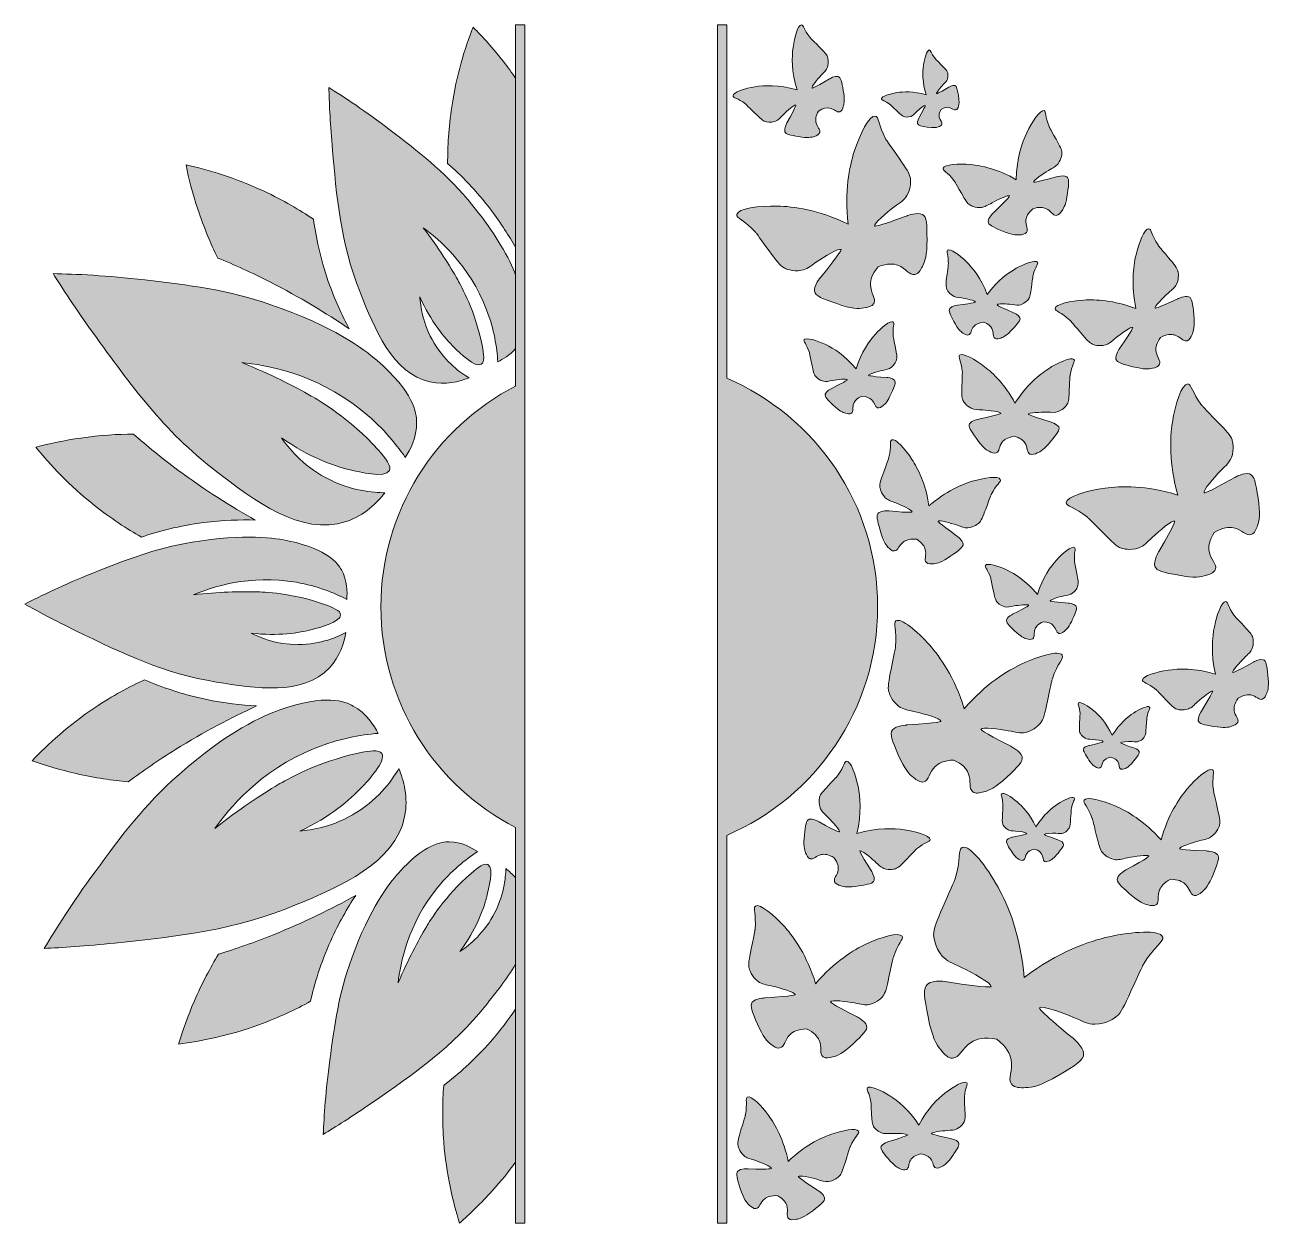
# Model space of a CAD drawing. Header units: inches. Extents: x 462 to 653, y 37 to 221.
import ezdxf

# ---------------------------------------------------------------- set-up
doc = ezdxf.new("R2010")
doc.units = ezdxf.units.IN
doc.header["$MEASUREMENT"] = 0
doc.layers.add('Layer 1', color=7, linetype='Continuous')

# ---------------------------------------------------------------- blocks, each defined once
blk = doc.blocks.new('block 3')
at = {"layer": 'Layer 1', "true_color": 0xfed527}
h = blk.add_hatch(color=40, dxfattribs=at)
h.dxf.hatch_style = 2
edge = h.paths.add_edge_path()
edge.add_spline(control_points=[(577.28, 206.53), (577.75, 206.72), (577.93, 206.98), (578.47, 207.51), (579.04, 208.06), (580.23, 209.13), (580.41, 208.98), (580.41, 208.98), (580.53, 208.88), (579.06, 206.24), (579.06, 206.24), (578.57, 205.39), (578.74, 204.9), (578.88, 204.47), (579.54, 204.36), (580.87, 204.15), (582.27, 203.91), (582.86, 204.02), (583.3, 204.18), (583.65, 204.31), (584, 204.44), (584.11, 204.75), (584.27, 205.22), (583.66, 205.59), (583.52, 206.36), (583.44, 206.74), (583.47, 207.31), (583.94, 208.08), (584.66, 208.55), (585.21, 208.6), (585.59, 208.53), (586.35, 208.4), (586.73, 207.8), (587.2, 207.97), (587.5, 208.08), (587.62, 208.44), (587.74, 208.79), (587.89, 209.24), (587.99, 209.84), (587.73, 211.25), (587.49, 212.58), (587.36, 213.25), (586.94, 213.39), (586.45, 213.55), (585.62, 213.03), (585.62, 213.03), (583.03, 211.49), (582.94, 211.61), (582.94, 211.61), (582.78, 211.8), (583.81, 213.02), (584.35, 213.6), (584.86, 214.16), (585.12, 214.34), (585.29, 214.82), (585.58, 215.59), (585.35, 216.31), (585.32, 216.41), (585.19, 216.81), (584.8, 217.2), (584.03, 217.97), (582.7, 219.31), (582.69, 219.31), (582.59, 219.44), (581.66, 220.59), (581.64, 221.33), (581.29, 221.34), (580.75, 221.34), (580.22, 219.47), (580, 217.86), (579.82, 216.44), (579.74, 214.2), (580.61, 211.34), (577.78, 212.15), (575.56, 212.03), (574.17, 211.82), (572.59, 211.57), (570.74, 210.99), (570.76, 210.44), (570.77, 210.1), (571.5, 210.09), (572.66, 209.17), (572.79, 209.07), (572.79, 209.06), (574.14, 207.75), (574.92, 206.98), (575.32, 206.6), (575.71, 206.48), (575.81, 206.44), (576.53, 206.23), (577.28, 206.53)], knot_values=[0, 0, 0, 0, 1, 1, 1, 2, 2, 2, 3, 3, 3, 4, 4, 4, 5, 5, 5, 6, 6, 6, 7, 7, 7, 8, 8, 8, 9, 9, 9, 10, 10, 10, 11, 11, 11, 12, 12, 12, 13, 13, 13, 14, 14, 14, 15, 15, 15, 16, 16, 16, 17, 17, 17, 18, 18, 18, 19, 19, 19, 20, 20, 20, 21, 21, 21, 22, 22, 22, 23, 23, 23, 24, 24, 24, 25, 25, 25, 26, 26, 26, 27, 27, 27, 28, 28, 28, 29, 29, 29, 30, 30, 30, 30], degree=3, periodic=1)
h = blk.add_hatch(color=40, dxfattribs=at)
h.dxf.hatch_style = 2
edge = h.paths.add_edge_path()
edge.add_spline(control_points=[(594.95, 209.08), (595.04, 209.01), (595.04, 209.01), (595.98, 208.1), (596.52, 207.57), (596.8, 207.31), (597.07, 207.22), (597.14, 207.2), (597.64, 207.05), (598.17, 207.26), (598.5, 207.39), (598.62, 207.57), (599, 207.94), (599.39, 208.32), (600.22, 209.05), (600.35, 208.95), (600.35, 208.95), (600.44, 208.88), (599.41, 207.06), (599.41, 207.06), (599.07, 206.47), (599.18, 206.14), (599.28, 205.84), (599.75, 205.76), (600.67, 205.61), (601.65, 205.45), (602.06, 205.53), (602.36, 205.64), (602.61, 205.73), (602.86, 205.82), (602.93, 206.03), (603.04, 206.36), (602.62, 206.61), (602.52, 207.14), (602.46, 207.4), (602.48, 207.79), (602.81, 208.33), (603.31, 208.65), (603.7, 208.68), (603.96, 208.64), (604.49, 208.55), (604.76, 208.13), (605.08, 208.25), (605.3, 208.33), (605.38, 208.58), (605.46, 208.82), (605.57, 209.13), (605.63, 209.54), (605.45, 210.52), (605.29, 211.44), (605.2, 211.9), (604.9, 211.99), (604.56, 212.1), (603.99, 211.75), (603.99, 211.75), (602.18, 210.68), (602.11, 210.77), (602.11, 210.77), (602, 210.89), (602.72, 211.74), (603.1, 212.14), (603.46, 212.53), (603.63, 212.65), (603.76, 212.98), (603.95, 213.52), (603.8, 214.01), (603.77, 214.08), (603.68, 214.35), (603.41, 214.63), (602.87, 215.16), (601.95, 216.08), (601.94, 216.08), (601.87, 216.17), (601.22, 216.96), (601.2, 217.48), (600.97, 217.48), (600.59, 217.48), (600.22, 216.19), (600.07, 215.08), (599.94, 214.1), (599.89, 212.55), (600.49, 210.58), (598.51, 211.14), (596.97, 211.06), (596, 210.91), (594.89, 210.74), (593.61, 210.34), (593.62, 209.96), (593.62, 209.72), (594.14, 209.72), (594.95, 209.08)], knot_values=[0, 0, 0, 0, 1, 1, 1, 2, 2, 2, 3, 3, 3, 4, 4, 4, 5, 5, 5, 6, 6, 6, 7, 7, 7, 8, 8, 8, 9, 9, 9, 10, 10, 10, 11, 11, 11, 12, 12, 12, 13, 13, 13, 14, 14, 14, 15, 15, 15, 16, 16, 16, 17, 17, 17, 18, 18, 18, 19, 19, 19, 20, 20, 20, 21, 21, 21, 22, 22, 22, 23, 23, 23, 24, 24, 24, 25, 25, 25, 26, 26, 26, 27, 27, 27, 28, 28, 28, 29, 29, 29, 30, 30, 30, 30], degree=3, periodic=1)
h = blk.add_hatch(color=40, dxfattribs=at)
h.dxf.hatch_style = 2
edge = h.paths.add_edge_path()
edge.add_spline(control_points=[(576.3, 186.57), (577.41, 185.05), (577.97, 184.28), (578.61, 183.94), (578.77, 183.86), (579.93, 183.28), (581.31, 183.56), (582.17, 183.74), (582.55, 184.12), (583.63, 184.86), (584.77, 185.62), (587.13, 187.06), (587.4, 186.75), (587.4, 186.75), (587.57, 186.55), (584.26, 182.52), (584.26, 182.52), (583.17, 181.24), (583.3, 180.36), (583.42, 179.59), (584.52, 179.21), (586.72, 178.43), (589.04, 177.61), (590.09, 177.62), (590.88, 177.76), (591.51, 177.87), (592.16, 177.98), (592.43, 178.47), (592.85, 179.23), (591.92, 180.03), (591.91, 181.37), (591.9, 182.05), (592.13, 182.97), (593.12, 184.09), (594.56, 184.69), (595.52, 184.58), (596.15, 184.35), (597.41, 183.89), (597.88, 182.76), (598.73, 182.91), (599.28, 183), (599.6, 183.58), (599.91, 184.14), (600.3, 184.85), (600.64, 185.83), (600.63, 188.3), (600.61, 190.62), (600.61, 191.79), (599.92, 192.15), (599.13, 192.57), (597.57, 191.96), (597.57, 191.96), (592.68, 190.14), (592.55, 190.37), (592.54, 190.37), (592.34, 190.72), (594.47, 192.48), (595.56, 193.31), (596.61, 194.1), (597.1, 194.32), (597.54, 195.08), (598.26, 196.3), (598.09, 197.58), (598.06, 197.75), (597.96, 198.47), (597.42, 199.25), (596.33, 200.8), (594.46, 203.46), (594.45, 203.46), (594.31, 203.71), (593.07, 205.94), (593.25, 207.2), (592.67, 207.31), (591.75, 207.49), (590.27, 204.48), (589.42, 201.83), (588.67, 199.5), (587.88, 195.74), (588.48, 190.67), (583.87, 192.91), (580.04, 193.39), (577.58, 193.45), (574.8, 193.51), (571.48, 193.09), (571.34, 192.16), (571.25, 191.58), (572.51, 191.34), (574.21, 189.43), (574.4, 189.22), (574.4, 189.21), (576.3, 186.57)], knot_values=[0, 0, 0, 0, 1, 1, 1, 2, 2, 2, 3, 3, 3, 4, 4, 4, 5, 5, 5, 6, 6, 6, 7, 7, 7, 8, 8, 8, 9, 9, 9, 10, 10, 10, 11, 11, 11, 12, 12, 12, 13, 13, 13, 14, 14, 14, 15, 15, 15, 16, 16, 16, 17, 17, 17, 18, 18, 18, 19, 19, 19, 20, 20, 20, 21, 21, 21, 22, 22, 22, 23, 23, 23, 24, 24, 24, 25, 25, 25, 26, 26, 26, 27, 27, 27, 28, 28, 28, 29, 29, 29, 30, 30, 30, 30], degree=3, periodic=1)
h = blk.add_hatch(color=40, dxfattribs=at)
h.dxf.hatch_style = 2
edge = h.paths.add_edge_path()
edge.add_spline(control_points=[(603.09, 199.29), (602.98, 198.92), (603.8, 198.7), (604.77, 197.39), (604.88, 197.24), (604.87, 197.23), (605.91, 195.43), (606.51, 194.39), (606.82, 193.86), (607.22, 193.62), (607.32, 193.55), (608.04, 193.12), (608.99, 193.24), (609.57, 193.31), (609.86, 193.54), (610.65, 193.97), (611.47, 194.41), (613.17, 195.23), (613.32, 195.01), (613.32, 195.01), (613.42, 194.87), (610.85, 192.42), (610.85, 192.42), (610.01, 191.64), (610.03, 191.07), (610.04, 190.56), (610.74, 190.26), (612.13, 189.65), (613.61, 189.01), (614.31, 188.96), (614.85, 189.01), (615.28, 189.05), (615.73, 189.1), (615.95, 189.4), (616.29, 189.87), (615.75, 190.44), (615.86, 191.31), (615.91, 191.74), (616.13, 192.35), (616.93, 193.05), (617.9, 193.36), (618.52, 193.26), (618.93, 193.08), (619.73, 192.73), (619.94, 191.97), (620.52, 192.02), (620.89, 192.05), (621.16, 192.41), (621.41, 192.76), (621.73, 193.2), (622.05, 193.82), (622.26, 195.42), (622.46, 196.93), (622.55, 197.69), (622.13, 197.96), (621.64, 198.26), (620.54, 197.94), (620.54, 197.94), (617.12, 197), (617.05, 197.15), (617.05, 197.15), (616.95, 197.4), (618.52, 198.43), (619.32, 198.92), (620.09, 199.38), (620.44, 199.5), (620.8, 199.97), (621.39, 200.72), (621.39, 201.56), (621.39, 201.68), (621.38, 202.15), (621.09, 202.68), (620.5, 203.73), (619.49, 205.55), (619.48, 205.55), (619.41, 205.72), (618.78, 207.22), (619.01, 208.04), (618.64, 208.14), (618.04, 208.29), (616.78, 206.41), (615.98, 204.74), (615.28, 203.26), (614.41, 200.85), (614.37, 197.51), (611.5, 199.18), (609, 199.67), (607.37, 199.83), (605.52, 200), (603.27, 199.89), (603.09, 199.29)], knot_values=[0, 0, 0, 0, 1, 1, 1, 2, 2, 2, 3, 3, 3, 4, 4, 4, 5, 5, 5, 6, 6, 6, 7, 7, 7, 8, 8, 8, 9, 9, 9, 10, 10, 10, 11, 11, 11, 12, 12, 12, 13, 13, 13, 14, 14, 14, 15, 15, 15, 16, 16, 16, 17, 17, 17, 18, 18, 18, 19, 19, 19, 20, 20, 20, 21, 21, 21, 22, 22, 22, 23, 23, 23, 24, 24, 24, 25, 25, 25, 26, 26, 26, 27, 27, 27, 28, 28, 28, 29, 29, 29, 30, 30, 30, 30], degree=3, periodic=1)
h = blk.add_hatch(color=40, dxfattribs=at)
h.dxf.hatch_style = 2
edge = h.paths.add_edge_path()
edge.add_spline(control_points=[(620.36, 177.67), (620.34, 177.24), (621.26, 177.15), (622.61, 175.88), (622.76, 175.74), (622.76, 175.73), (624.29, 173.94), (625.18, 172.91), (625.64, 172.39), (626.12, 172.19), (626.24, 172.14), (627.11, 171.79), (628.09, 172.08), (628.7, 172.26), (628.95, 172.56), (629.69, 173.16), (630.46, 173.78), (632.07, 174.96), (632.29, 174.76), (632.29, 174.76), (632.42, 174.62), (630.28, 171.51), (630.28, 171.51), (629.57, 170.52), (629.72, 169.9), (629.86, 169.35), (630.68, 169.14), (632.31, 168.72), (634.04, 168.27), (634.79, 168.34), (635.35, 168.48), (635.8, 168.6), (636.26, 168.72), (636.43, 169.09), (636.68, 169.67), (635.97, 170.19), (635.87, 171.16), (635.82, 171.64), (635.92, 172.34), (636.59, 173.24), (637.55, 173.74), (638.24, 173.73), (638.71, 173.61), (639.65, 173.36), (640.05, 172.57), (640.66, 172.73), (641.05, 172.83), (641.24, 173.27), (641.43, 173.69), (641.67, 174.22), (641.86, 174.96), (641.69, 176.74), (641.54, 178.41), (641.46, 179.25), (640.94, 179.47), (640.36, 179.72), (639.26, 179.19), (639.26, 179.19), (635.85, 177.57), (635.74, 177.73), (635.74, 177.73), (635.57, 177.97), (637, 179.38), (637.73, 180.04), (638.44, 180.67), (638.78, 180.86), (639.05, 181.44), (639.49, 182.36), (639.29, 183.27), (639.26, 183.4), (639.14, 183.91), (638.7, 184.44), (637.82, 185.49), (636.31, 187.29), (636.3, 187.29), (636.19, 187.46), (635.15, 188.99), (635.21, 189.92), (634.78, 189.96), (634.1, 190.03), (633.22, 187.77), (632.77, 185.81), (632.38, 184.07), (632.04, 181.3), (632.79, 177.66), (629.34, 178.98), (626.56, 179.09), (624.79, 178.98), (622.78, 178.85), (620.41, 178.35), (620.36, 177.67)], knot_values=[0, 0, 0, 0, 1, 1, 1, 2, 2, 2, 3, 3, 3, 4, 4, 4, 5, 5, 5, 6, 6, 6, 7, 7, 7, 8, 8, 8, 9, 9, 9, 10, 10, 10, 11, 11, 11, 12, 12, 12, 13, 13, 13, 14, 14, 14, 15, 15, 15, 16, 16, 16, 17, 17, 17, 18, 18, 18, 19, 19, 19, 20, 20, 20, 21, 21, 21, 22, 22, 22, 23, 23, 23, 24, 24, 24, 25, 25, 25, 26, 26, 26, 27, 27, 27, 28, 28, 28, 29, 29, 29, 30, 30, 30, 30], degree=3, periodic=1)
h = blk.add_hatch(color=40, dxfattribs=at)
h.dxf.hatch_style = 2
edge = h.paths.add_edge_path()
edge.add_spline(control_points=[(603.62, 180.8), (603.65, 180.71), (603.89, 180.06), (604.53, 179.67), (604.93, 179.42), (605.22, 179.43), (605.91, 179.32), (606.63, 179.2), (608.08, 178.9), (608.07, 178.68), (608.07, 178.68), (608.06, 178.54), (605.3, 178.18), (605.3, 178.18), (604.41, 178.08), (604.14, 177.69), (603.91, 177.35), (604.19, 176.8), (604.77, 175.69), (605.37, 174.52), (605.78, 174.14), (606.14, 173.91), (606.43, 173.72), (606.72, 173.52), (607.01, 173.62), (607.45, 173.76), (607.38, 174.41), (607.86, 174.94), (608.1, 175.21), (608.53, 175.5), (609.36, 175.57), (610.11, 175.3), (610.45, 174.91), (610.61, 174.59), (610.94, 173.96), (610.7, 173.35), (611.09, 173.09), (611.34, 172.93), (611.67, 173.03), (612, 173.14), (612.41, 173.27), (612.9, 173.53), (613.8, 174.5), (614.64, 175.41), (615.06, 175.87), (614.93, 176.26), (614.78, 176.71), (613.94, 177.04), (613.94, 177.04), (611.37, 178.12), (611.4, 178.26), (611.4, 178.26), (611.45, 178.47), (612.93, 178.38), (613.65, 178.3), (614.35, 178.23), (614.62, 178.14), (615.07, 178.27), (615.8, 178.48), (616.2, 179.04), (616.25, 179.12), (616.47, 179.44), (616.55, 179.94), (616.69, 180.94), (616.93, 182.66), (616.93, 182.67), (616.96, 182.81), (617.29, 184.14), (617.83, 184.56), (617.64, 184.82), (617.34, 185.22), (615.67, 184.59), (614.37, 183.87), (613.22, 183.23), (611.53, 182.05), (609.91, 179.84), (608.93, 182.39), (607.62, 183.96), (606.69, 184.88), (605.63, 185.92), (604.18, 186.97), (603.79, 186.66), (603.54, 186.46), (603.94, 185.91), (603.91, 184.55), (603.91, 184.39), (603.9, 184.39), (603.68, 182.67), (603.55, 181.67), (603.49, 181.16), (603.62, 180.8)], knot_values=[0, 0, 0, 0, 1, 1, 1, 2, 2, 2, 3, 3, 3, 4, 4, 4, 5, 5, 5, 6, 6, 6, 7, 7, 7, 8, 8, 8, 9, 9, 9, 10, 10, 10, 11, 11, 11, 12, 12, 12, 13, 13, 13, 14, 14, 14, 15, 15, 15, 16, 16, 16, 17, 17, 17, 18, 18, 18, 19, 19, 19, 20, 20, 20, 21, 21, 21, 22, 22, 22, 23, 23, 23, 24, 24, 24, 25, 25, 25, 26, 26, 26, 27, 27, 27, 28, 28, 28, 29, 29, 29, 30, 30, 30, 30], degree=3, periodic=1)
h = blk.add_hatch(color=40, dxfattribs=at)
h.dxf.hatch_style = 2
edge = h.paths.add_edge_path()
edge.add_spline(control_points=[(595.41, 175.61), (595, 175.9), (593.62, 174.76), (592.62, 173.66), (591.75, 172.68), (590.53, 171.02), (589.71, 168.4), (587.96, 170.49), (586.21, 171.56), (585.03, 172.12), (583.69, 172.76), (581.98, 173.29), (581.71, 172.87), (581.54, 172.6), (582.1, 172.21), (582.51, 170.91), (582.55, 170.76), (582.55, 170.76), (582.9, 169.06), (583.1, 168.07), (583.21, 167.57), (583.45, 167.27), (583.51, 167.19), (583.94, 166.66), (584.68, 166.49), (585.14, 166.39), (585.4, 166.49), (586.09, 166.61), (586.81, 166.73), (588.28, 166.92), (588.34, 166.71), (588.34, 166.71), (588.38, 166.57), (585.88, 165.34), (585.88, 165.34), (585.07, 164.95), (584.95, 164.5), (584.84, 164.09), (585.29, 163.67), (586.19, 162.81), (587.14, 161.9), (587.65, 161.67), (588.07, 161.56), (588.4, 161.48), (588.74, 161.39), (588.98, 161.57), (589.35, 161.85), (589.08, 162.44), (589.36, 163.1), (589.5, 163.43), (589.81, 163.84), (590.57, 164.18), (591.37, 164.16), (591.81, 163.91), (592.07, 163.66), (592.59, 163.17), (592.56, 162.51), (593.01, 162.4), (593.3, 162.32), (593.58, 162.53), (593.86, 162.74), (594.2, 163), (594.58, 163.4), (595.12, 164.61), (595.62, 165.74), (595.87, 166.31), (595.62, 166.64), (595.33, 167.01), (594.43, 167.06), (594.43, 167.06), (591.65, 167.24), (591.63, 167.39), (591.63, 167.39), (591.61, 167.6), (593.04, 167.99), (593.75, 168.16), (594.43, 168.31), (594.72, 168.31), (595.1, 168.59), (595.72, 169.02), (595.92, 169.68), (595.94, 169.77), (596.05, 170.15), (595.96, 170.65), (595.77, 171.64), (595.44, 173.34), (595.43, 173.34), (595.42, 173.5), (595.3, 174.86), (595.67, 175.43), (595.41, 175.61)], knot_values=[0, 0, 0, 0, 1, 1, 1, 2, 2, 2, 3, 3, 3, 4, 4, 4, 5, 5, 5, 6, 6, 6, 7, 7, 7, 8, 8, 8, 9, 9, 9, 10, 10, 10, 11, 11, 11, 12, 12, 12, 13, 13, 13, 14, 14, 14, 15, 15, 15, 16, 16, 16, 17, 17, 17, 18, 18, 18, 19, 19, 19, 20, 20, 20, 21, 21, 21, 22, 22, 22, 23, 23, 23, 24, 24, 24, 25, 25, 25, 26, 26, 26, 27, 27, 27, 28, 28, 28, 29, 29, 29, 30, 30, 30, 30], degree=3, periodic=1)
h = blk.add_hatch(color=40, dxfattribs=at)
h.dxf.hatch_style = 2
edge = h.paths.add_edge_path()
edge.add_spline(control_points=[(619.05, 161.72), (619.93, 161.7), (620.28, 161.63), (620.83, 161.83), (621.71, 162.16), (622.15, 162.87), (622.21, 162.97), (622.44, 163.37), (622.48, 163.97), (622.53, 165.16), (622.62, 167.22), (622.62, 167.22), (622.65, 167.4), (622.9, 169), (623.52, 169.56), (623.25, 169.84), (622.83, 170.29), (620.8, 169.36), (619.26, 168.36), (617.91, 167.48), (615.93, 165.9), (614.17, 163.12), (612.63, 166.01), (610.79, 167.73), (609.5, 168.71), (608.05, 169.82), (606.1, 170.91), (605.65, 170.49), (605.36, 170.23), (605.93, 169.63), (606.06, 168.01), (606.07, 167.83), (606.07, 167.83), (606, 165.77), (605.96, 164.58), (605.95, 163.97), (606.16, 163.56), (606.21, 163.46), (606.59, 162.72), (607.44, 162.32), (607.97, 162.07), (608.33, 162.12), (609.21, 162.07), (610.13, 162.01), (611.98, 161.81), (612, 161.55), (612, 161.55), (612.01, 161.38), (608.58, 160.66), (608.58, 160.66), (607.48, 160.44), (607.19, 159.95), (606.94, 159.52), (607.37, 158.9), (608.22, 157.66), (609.13, 156.35), (609.69, 155.94), (610.17, 155.7), (610.55, 155.51), (610.94, 155.32), (611.29, 155.46), (611.82, 155.68), (611.66, 156.43), (612.2, 157.11), (612.47, 157.45), (612.97, 157.84), (614, 158.02), (614.97, 157.78), (615.44, 157.37), (615.69, 157), (616.17, 156.29), (615.95, 155.54), (616.47, 155.28), (616.8, 155.12), (617.21, 155.28), (617.6, 155.44), (618.1, 155.65), (618.69, 156), (619.69, 157.24), (620.64, 158.41), (621.12, 159), (620.9, 159.45), (620.65, 159.96), (619.56, 160.26), (619.56, 160.26), (616.21, 161.25), (616.23, 161.42), (616.23, 161.42), (616.27, 161.67), (618.13, 161.73), (619.05, 161.72)], knot_values=[0, 0, 0, 0, 1, 1, 1, 2, 2, 2, 3, 3, 3, 4, 4, 4, 5, 5, 5, 6, 6, 6, 7, 7, 7, 8, 8, 8, 9, 9, 9, 10, 10, 10, 11, 11, 11, 12, 12, 12, 13, 13, 13, 14, 14, 14, 15, 15, 15, 16, 16, 16, 17, 17, 17, 18, 18, 18, 19, 19, 19, 20, 20, 20, 21, 21, 21, 22, 22, 22, 23, 23, 23, 24, 24, 24, 25, 25, 25, 26, 26, 26, 27, 27, 27, 28, 28, 28, 29, 29, 29, 30, 30, 30, 30], degree=3, periodic=1)
h = blk.add_hatch(color=40, dxfattribs=at)
h.dxf.hatch_style = 2
edge = h.paths.add_edge_path()
edge.add_spline(control_points=[(640.77, 166.07), (639.83, 166.1), (638.84, 162.9), (638.41, 160.15), (638.04, 157.73), (637.84, 153.89), (639.23, 148.97), (634.32, 150.48), (630.46, 150.35), (628.03, 150.03), (625.27, 149.66), (622.05, 148.73), (622.06, 147.79), (622.06, 147.2), (623.34, 147.16), (625.32, 145.54), (625.54, 145.36), (625.54, 145.35), (627.83, 143.04), (629.16, 141.7), (629.83, 141.03), (630.52, 140.8), (630.69, 140.74), (631.92, 140.35), (633.25, 140.85), (634.07, 141.15), (634.38, 141.59), (635.34, 142.48), (636.34, 143.41), (638.45, 145.2), (638.76, 144.94), (638.76, 144.94), (638.96, 144.76), (636.31, 140.27), (636.31, 140.27), (635.44, 138.84), (635.71, 137.99), (635.95, 137.25), (637.09, 137.04), (639.38, 136.62), (641.8, 136.17), (642.83, 136.34), (643.6, 136.6), (644.21, 136.8), (644.83, 137.01), (645.02, 137.54), (645.31, 138.35), (644.28, 139.01), (644.05, 140.33), (643.94, 140.99), (644.02, 141.94), (644.83, 143.2), (646.16, 144.01), (647.13, 144.05), (647.79, 143.92), (649.1, 143.67), (649.73, 142.62), (650.55, 142.9), (651.08, 143.08), (651.31, 143.7), (651.52, 144.3), (651.8, 145.06), (651.99, 146.09), (651.59, 148.52), (651.21, 150.82), (651.03, 151.97), (650.29, 152.22), (649.45, 152.51), (648, 151.66), (648, 151.66), (643.45, 149.1), (643.28, 149.31), (643.28, 149.31), (643.03, 149.63), (644.86, 151.7), (645.81, 152.68), (646.72, 153.63), (647.17, 153.93), (647.49, 154.74), (648.01, 156.06), (647.64, 157.3), (647.59, 157.46), (647.37, 158.16), (646.71, 158.85), (645.4, 160.2), (643.14, 162.54), (643.13, 162.54), (642.96, 162.76), (641.38, 164.77), (641.37, 166.05), (640.77, 166.07)], knot_values=[0, 0, 0, 0, 1, 1, 1, 2, 2, 2, 3, 3, 3, 4, 4, 4, 5, 5, 5, 6, 6, 6, 7, 7, 7, 8, 8, 8, 9, 9, 9, 10, 10, 10, 11, 11, 11, 12, 12, 12, 13, 13, 13, 14, 14, 14, 15, 15, 15, 16, 16, 16, 17, 17, 17, 18, 18, 18, 19, 19, 19, 20, 20, 20, 21, 21, 21, 22, 22, 22, 23, 23, 23, 24, 24, 24, 25, 25, 25, 26, 26, 26, 27, 27, 27, 28, 28, 28, 29, 29, 29, 30, 30, 30, 30], degree=3, periodic=1)
h = blk.add_hatch(color=40, dxfattribs=at)
h.dxf.hatch_style = 2
edge = h.paths.add_edge_path()
edge.add_spline(control_points=[(598.31, 154.45), (597.28, 156.04), (595.76, 157.75), (595.19, 157.47), (594.83, 157.29), (595.17, 156.49), (594.76, 154.8), (594.71, 154.61), (594.71, 154.61), (593.96, 152.53), (593.52, 151.32), (593.31, 150.71), (593.37, 150.22), (593.38, 150.1), (593.5, 149.23), (594.19, 148.56), (594.62, 148.15), (594.98, 148.08), (595.81, 147.75), (596.67, 147.41), (598.39, 146.64), (598.32, 146.37), (598.32, 146.37), (598.27, 146.19), (594.74, 146.51), (594.74, 146.51), (593.6, 146.63), (593.16, 146.22), (592.77, 145.85), (592.98, 145.09), (593.39, 143.56), (593.82, 141.94), (594.23, 141.35), (594.61, 140.96), (594.91, 140.64), (595.22, 140.32), (595.6, 140.36), (596.19, 140.42), (596.29, 141.24), (597.03, 141.77), (597.4, 142.03), (598.02, 142.28), (599.07, 142.15), (599.92, 141.59), (600.24, 141.03), (600.35, 140.58), (600.58, 139.7), (600.12, 139), (600.53, 138.58), (600.8, 138.31), (601.24, 138.35), (601.68, 138.39), (602.22, 138.45), (602.91, 138.63), (604.29, 139.59), (605.59, 140.49), (606.24, 140.94), (606.18, 141.47), (606.11, 142.07), (605.17, 142.71), (605.17, 142.71), (602.27, 144.76), (602.35, 144.92), (602.35, 144.92), (602.47, 145.17), (604.27, 144.65), (605.16, 144.36), (606, 144.07), (606.32, 143.88), (606.91, 143.92), (607.87, 143.99), (608.53, 144.58), (608.61, 144.66), (608.98, 144.99), (609.21, 145.6), (609.66, 146.8), (610.43, 148.87), (610.43, 148.88), (610.51, 149.05), (611.29, 150.61), (612.07, 150.99), (611.91, 151.36), (611.65, 151.95), (609.39, 151.62), (607.58, 151.08), (605.98, 150.6), (603.55, 149.6), (600.93, 147.29), (600.41, 150.73), (599.22, 153.06), (598.31, 154.45)], knot_values=[0, 0, 0, 0, 1, 1, 1, 2, 2, 2, 3, 3, 3, 4, 4, 4, 5, 5, 5, 6, 6, 6, 7, 7, 7, 8, 8, 8, 9, 9, 9, 10, 10, 10, 11, 11, 11, 12, 12, 12, 13, 13, 13, 14, 14, 14, 15, 15, 15, 16, 16, 16, 17, 17, 17, 18, 18, 18, 19, 19, 19, 20, 20, 20, 21, 21, 21, 22, 22, 22, 23, 23, 23, 24, 24, 24, 25, 25, 25, 26, 26, 26, 27, 27, 27, 28, 28, 28, 29, 29, 29, 30, 30, 30, 30], degree=3, periodic=1)
h = blk.add_hatch(color=40, dxfattribs=at)
h.dxf.hatch_style = 2
edge = h.paths.add_edge_path()
edge.add_spline(control_points=[(621.67, 133.43), (622.35, 133.59), (622.64, 133.59), (623.02, 133.86), (623.64, 134.3), (623.84, 134.96), (623.87, 135.05), (623.97, 135.42), (623.88, 135.92), (623.69, 136.91), (623.36, 138.62), (623.35, 138.62), (623.34, 138.77), (623.22, 140.13), (623.59, 140.71), (623.33, 140.89), (622.92, 141.18), (621.54, 140.04), (620.55, 138.93), (619.67, 137.96), (618.45, 136.29), (617.64, 133.67), (615.88, 135.77), (614.13, 136.84), (612.95, 137.4), (611.61, 138.04), (609.9, 138.57), (609.63, 138.14), (609.46, 137.88), (610.02, 137.48), (610.43, 136.18), (610.48, 136.04), (610.47, 136.03), (610.82, 134.33), (611.02, 133.35), (611.13, 132.85), (611.37, 132.54), (611.43, 132.47), (611.87, 131.93), (612.6, 131.77), (613.06, 131.66), (613.33, 131.77), (614.02, 131.89), (614.74, 132.01), (616.2, 132.2), (616.26, 131.99), (616.26, 131.99), (616.31, 131.85), (613.81, 130.61), (613.81, 130.61), (612.99, 130.23), (612.87, 129.77), (612.76, 129.37), (613.21, 128.94), (614.11, 128.08), (615.06, 127.18), (615.57, 126.95), (615.99, 126.84), (616.32, 126.76), (616.66, 126.67), (616.9, 126.85), (617.27, 127.13), (617, 127.72), (617.28, 128.38), (617.42, 128.71), (617.74, 129.12), (618.49, 129.46), (619.29, 129.44), (619.74, 129.19), (620, 128.94), (620.51, 128.44), (620.49, 127.79), (620.93, 127.67), (621.22, 127.6), (621.5, 127.81), (621.78, 128.01), (622.12, 128.27), (622.51, 128.68), (623.04, 129.88), (623.54, 131.02), (623.8, 131.59), (623.54, 131.92), (623.25, 132.29), (622.35, 132.33), (622.35, 132.33), (619.57, 132.52), (619.56, 132.66), (619.56, 132.66), (619.54, 132.88), (620.96, 133.27), (621.67, 133.43)], knot_values=[0, 0, 0, 0, 1, 1, 1, 2, 2, 2, 3, 3, 3, 4, 4, 4, 5, 5, 5, 6, 6, 6, 7, 7, 7, 8, 8, 8, 9, 9, 9, 10, 10, 10, 11, 11, 11, 12, 12, 12, 13, 13, 13, 14, 14, 14, 15, 15, 15, 16, 16, 16, 17, 17, 17, 18, 18, 18, 19, 19, 19, 20, 20, 20, 21, 21, 21, 22, 22, 22, 23, 23, 23, 24, 24, 24, 25, 25, 25, 26, 26, 26, 27, 27, 27, 28, 28, 28, 29, 29, 29, 30, 30, 30, 30], degree=3, periodic=1)
h = blk.add_hatch(color=40, dxfattribs=at)
h.dxf.hatch_style = 2
edge = h.paths.add_edge_path()
edge.add_spline(control_points=[(653.11, 121.22), (652.94, 122.71), (652.85, 123.46), (652.38, 123.62), (651.84, 123.8), (650.87, 123.24), (650.87, 123.24), (647.81, 121.53), (647.71, 121.66), (647.71, 121.66), (647.55, 121.87), (648.81, 123.24), (649.46, 123.88), (650.09, 124.51), (650.39, 124.71), (650.63, 125.24), (651.01, 126.1), (650.81, 126.91), (650.78, 127.02), (650.66, 127.47), (650.25, 127.91), (649.44, 128.78), (648.04, 130.29), (648.03, 130.29), (647.92, 130.43), (646.96, 131.73), (646.99, 132.57), (646.6, 132.57), (645.99, 132.58), (645.23, 130.49), (644.87, 128.69), (644.55, 127.11), (644.29, 124.6), (645.04, 121.41), (641.88, 122.35), (639.35, 122.24), (637.75, 122), (635.94, 121.74), (633.8, 121.11), (633.78, 120.49), (633.76, 120.11), (634.6, 120.09), (635.84, 119.05), (635.98, 118.94), (635.98, 118.93), (637.4, 117.44), (638.23, 116.58), (638.65, 116.15), (639.09, 116), (639.2, 115.97), (639.99, 115.72), (640.87, 116.06), (641.42, 116.26), (641.64, 116.55), (642.29, 117.14), (642.98, 117.76), (644.41, 118.94), (644.61, 118.77), (644.61, 118.77), (644.74, 118.66), (642.86, 115.71), (642.86, 115.71), (642.24, 114.76), (642.39, 114.22), (642.52, 113.73), (643.27, 113.61), (644.75, 113.35), (646.32, 113.08), (647, 113.2), (647.51, 113.37), (647.91, 113.51), (648.33, 113.65), (648.47, 114), (648.68, 114.53), (648.03, 114.95), (647.92, 115.81), (647.87, 116.24), (647.95, 116.86), (648.52, 117.69), (649.42, 118.23), (650.05, 118.27), (650.48, 118.19), (651.33, 118.03), (651.71, 117.36), (652.25, 117.54), (652.61, 117.66), (652.77, 118.07), (652.94, 118.47), (653.14, 118.96), (653.3, 119.63), (653.11, 121.22)], knot_values=[0, 0, 0, 0, 1, 1, 1, 2, 2, 2, 3, 3, 3, 4, 4, 4, 5, 5, 5, 6, 6, 6, 7, 7, 7, 8, 8, 8, 9, 9, 9, 10, 10, 10, 11, 11, 11, 12, 12, 12, 13, 13, 13, 14, 14, 14, 15, 15, 15, 16, 16, 16, 17, 17, 17, 18, 18, 18, 19, 19, 19, 20, 20, 20, 21, 21, 21, 22, 22, 22, 23, 23, 23, 24, 24, 24, 25, 25, 25, 26, 26, 26, 27, 27, 27, 28, 28, 28, 29, 29, 29, 30, 30, 30, 30], degree=3, periodic=1)
h = blk.add_hatch(color=40, dxfattribs=at)
h.dxf.hatch_style = 2
edge = h.paths.add_edge_path()
edge.add_spline(control_points=[(604.76, 108.16), (606.13, 107.54), (606.71, 106.78), (606.97, 106.16), (607.5, 104.93), (606.98, 103.82), (607.66, 103.29), (608.11, 102.95), (608.75, 103.11), (609.37, 103.27), (610.15, 103.46), (611.11, 103.88), (612.91, 105.56), (614.61, 107.15), (615.45, 107.95), (615.26, 108.7), (615.03, 109.56), (613.51, 110.29), (613.51, 110.29), (608.86, 112.64), (608.94, 112.9), (608.94, 112.9), (609.06, 113.29), (611.8, 112.92), (613.14, 112.68), (614.43, 112.45), (614.93, 112.25), (615.79, 112.43), (617.17, 112.74), (617.99, 113.73), (618.11, 113.87), (618.56, 114.43), (618.77, 115.36), (619.16, 117.21), (619.84, 120.38), (619.83, 120.39), (619.92, 120.67), (620.71, 123.09), (621.77, 123.82), (621.45, 124.32), (620.95, 125.12), (617.74, 124.16), (615.22, 122.98), (613, 121.94), (609.69, 119.96), (606.36, 116.05), (604.88, 120.93), (602.63, 124.05), (601.01, 125.89), (599.17, 127.97), (596.6, 130.13), (595.83, 129.6), (595.34, 129.27), (596.02, 128.18), (595.78, 125.64), (595.75, 125.35), (595.74, 125.35), (595.1, 122.16), (594.73, 120.31), (594.55, 119.37), (594.74, 118.68), (594.79, 118.51), (595.15, 117.26), (596.3, 116.44), (597.01, 115.93), (597.55, 115.91), (598.82, 115.61), (600.15, 115.3), (602.81, 114.55), (602.77, 114.14), (602.77, 114.14), (602.74, 113.87), (597.53, 113.57), (597.53, 113.57), (595.85, 113.5), (595.3, 112.8), (594.82, 112.19), (595.28, 111.12), (596.2, 108.99), (597.18, 106.72), (597.9, 105.96), (598.54, 105.47), (599.05, 105.08), (599.57, 104.68), (600.11, 104.82), (600.95, 105.03), (600.92, 106.25), (601.89, 107.17), (602.37, 107.64), (603.21, 108.13), (604.76, 108.16)], knot_values=[0, 0, 0, 0, 1, 1, 1, 2, 2, 2, 3, 3, 3, 4, 4, 4, 5, 5, 5, 6, 6, 6, 7, 7, 7, 8, 8, 8, 9, 9, 9, 10, 10, 10, 11, 11, 11, 12, 12, 12, 13, 13, 13, 14, 14, 14, 15, 15, 15, 16, 16, 16, 17, 17, 17, 18, 18, 18, 19, 19, 19, 20, 20, 20, 21, 21, 21, 22, 22, 22, 23, 23, 23, 24, 24, 24, 25, 25, 25, 26, 26, 26, 27, 27, 27, 28, 28, 28, 29, 29, 29, 30, 30, 30, 30], degree=3, periodic=1)
h = blk.add_hatch(color=40, dxfattribs=at)
h.dxf.hatch_style = 2
edge = h.paths.add_edge_path()
edge.add_spline(control_points=[(632.15, 111.01), (632.7, 110.99), (632.92, 110.94), (633.26, 111.06), (633.81, 111.27), (634.1, 111.73), (634.13, 111.8), (634.29, 112.06), (634.32, 112.46), (634.37, 113.24), (634.46, 114.6), (634.46, 114.6), (634.48, 114.72), (634.66, 115.77), (635.05, 116.14), (634.89, 116.33), (634.64, 116.63), (633.36, 116.04), (632.39, 115.4), (631.53, 114.83), (630.28, 113.81), (629.14, 111.99), (628.23, 113.93), (627.11, 115.08), (626.33, 115.74), (625.44, 116.49), (624.25, 117.23), (623.96, 116.97), (623.78, 116.8), (624.13, 116.39), (624.18, 115.32), (624.19, 115.2), (624.18, 115.2), (624.11, 113.84), (624.07, 113.06), (624.05, 112.66), (624.17, 112.38), (624.2, 112.31), (624.42, 111.82), (624.95, 111.55), (625.28, 111.38), (625.5, 111.41), (626.05, 111.36), (626.61, 111.31), (627.76, 111.16), (627.77, 110.98), (627.77, 110.98), (627.77, 110.87), (625.63, 110.43), (625.63, 110.43), (624.94, 110.3), (624.76, 109.98), (624.59, 109.7), (624.85, 109.29), (625.36, 108.46), (625.9, 107.58), (626.24, 107.31), (626.54, 107.14), (626.77, 107.01), (627.01, 106.88), (627.23, 106.97), (627.56, 107.1), (627.48, 107.61), (627.82, 108.05), (628, 108.27), (628.31, 108.52), (628.95, 108.63), (629.56, 108.46), (629.84, 108.18), (629.99, 107.93), (630.28, 107.46), (630.13, 106.97), (630.45, 106.79), (630.65, 106.68), (630.91, 106.78), (631.16, 106.88), (631.47, 107.01), (631.84, 107.24), (632.48, 108.05), (633.09, 108.81), (633.39, 109.19), (633.27, 109.49), (633.12, 109.83), (632.45, 110.04), (632.45, 110.04), (630.38, 110.73), (630.4, 110.84), (630.4, 110.84), (630.42, 111.01), (631.58, 111.03), (632.15, 111.01)], knot_values=[0, 0, 0, 0, 1, 1, 1, 2, 2, 2, 3, 3, 3, 4, 4, 4, 5, 5, 5, 6, 6, 6, 7, 7, 7, 8, 8, 8, 9, 9, 9, 10, 10, 10, 11, 11, 11, 12, 12, 12, 13, 13, 13, 14, 14, 14, 15, 15, 15, 16, 16, 16, 17, 17, 17, 18, 18, 18, 19, 19, 19, 20, 20, 20, 21, 21, 21, 22, 22, 22, 23, 23, 23, 24, 24, 24, 25, 25, 25, 26, 26, 26, 27, 27, 27, 28, 28, 28, 29, 29, 29, 30, 30, 30, 30], degree=3, periodic=1)
h = blk.add_hatch(color=40, dxfattribs=at)
h.dxf.hatch_style = 2
edge = h.paths.add_edge_path()
edge.add_spline(control_points=[(592.57, 92.58), (593.23, 91.99), (593.45, 91.7), (593.99, 91.5), (594.88, 91.16), (595.67, 91.41), (595.78, 91.44), (596.22, 91.59), (596.64, 92.02), (597.47, 92.88), (598.89, 94.37), (598.89, 94.38), (599.03, 94.49), (600.27, 95.53), (601.11, 95.55), (601.09, 95.93), (601.07, 96.54), (598.93, 97.18), (597.12, 97.44), (595.51, 97.67), (592.99, 97.79), (589.83, 96.85), (590.58, 100.04), (590.32, 102.55), (590, 104.13), (589.63, 105.93), (588.88, 108.02), (588.27, 108.01), (587.88, 108.01), (587.91, 107.17), (586.95, 105.87), (586.84, 105.73), (586.83, 105.73), (585.43, 104.22), (584.61, 103.35), (584.2, 102.91), (584.09, 102.46), (584.06, 102.35), (583.86, 101.54), (584.24, 100.68), (584.48, 100.14), (584.78, 99.95), (585.4, 99.32), (586.06, 98.67), (587.32, 97.31), (587.16, 97.1), (587.16, 97.1), (587.06, 96.97), (584, 98.67), (584, 98.67), (583.03, 99.24), (582.49, 99.06), (582.01, 98.9), (581.93, 98.15), (581.76, 96.66), (581.57, 95.07), (581.73, 94.4), (581.93, 93.9), (582.09, 93.51), (582.26, 93.1), (582.61, 92.98), (583.16, 92.79), (583.54, 93.47), (584.39, 93.63), (584.81, 93.71), (585.45, 93.67), (586.34, 93.13), (586.92, 92.3), (587, 91.68), (586.94, 91.25), (586.84, 90.39), (586.18, 89.97), (586.4, 89.44), (586.54, 89.09), (586.96, 88.95), (587.36, 88.81), (587.87, 88.64), (588.55, 88.52), (590.12, 88.79), (591.6, 89.05), (592.34, 89.17), (592.48, 89.66), (592.63, 90.2), (592.01, 91.15), (592.01, 91.15), (590.13, 94.1), (590.26, 94.21), (590.26, 94.21), (590.46, 94.38), (591.89, 93.2), (592.57, 92.58)], knot_values=[0, 0, 0, 0, 1, 1, 1, 2, 2, 2, 3, 3, 3, 4, 4, 4, 5, 5, 5, 6, 6, 6, 7, 7, 7, 8, 8, 8, 9, 9, 9, 10, 10, 10, 11, 11, 11, 12, 12, 12, 13, 13, 13, 14, 14, 14, 15, 15, 15, 16, 16, 16, 17, 17, 17, 18, 18, 18, 19, 19, 19, 20, 20, 20, 21, 21, 21, 22, 22, 22, 23, 23, 23, 24, 24, 24, 25, 25, 25, 26, 26, 26, 27, 27, 27, 28, 28, 28, 29, 29, 29, 30, 30, 30, 30], degree=3, periodic=1)
h = blk.add_hatch(color=40, dxfattribs=at)
h.dxf.hatch_style = 2
edge = h.paths.add_edge_path()
edge.add_spline(control_points=[(644.71, 103.59), (644.47, 105.56), (644.98, 106.41), (644.59, 106.66), (643.98, 107.06), (642.03, 105.33), (640.64, 103.68), (639.41, 102.22), (637.73, 99.74), (636.67, 95.89), (634.02, 98.85), (631.42, 100.31), (629.67, 101.07), (627.69, 101.94), (625.18, 102.62), (624.81, 101.99), (624.57, 101.6), (625.41, 101.05), (626.07, 99.18), (626.14, 98.97), (626.14, 98.97), (626.73, 96.51), (627.07, 95.09), (627.25, 94.37), (627.62, 93.94), (627.71, 93.83), (628.37, 93.08), (629.45, 92.87), (630.11, 92.74), (630.5, 92.91), (631.5, 93.12), (632.53, 93.33), (634.66, 93.67), (634.76, 93.37), (634.76, 93.37), (634.83, 93.17), (631.25, 91.25), (631.25, 91.25), (630.09, 90.65), (629.93, 89.98), (629.79, 89.39), (630.47, 88.79), (631.82, 87.59), (633.25, 86.32), (634, 86.01), (634.61, 85.88), (635.1, 85.77), (635.6, 85.66), (635.94, 85.93), (636.46, 86.36), (636.04, 87.21), (636.42, 88.17), (636.61, 88.66), (637.04, 89.28), (638.12, 89.81), (639.29, 89.82), (639.94, 89.48), (640.33, 89.12), (641.11, 88.43), (641.1, 87.48), (641.76, 87.33), (642.18, 87.24), (642.58, 87.56), (642.97, 87.87), (643.46, 88.26), (644, 88.87), (644.71, 90.65), (645.39, 92.32), (645.72, 93.16), (645.34, 93.63), (644.9, 94.16), (643.59, 94.18), (643.59, 94.18), (639.54, 94.31), (639.51, 94.52), (639.51, 94.52), (639.47, 94.83), (641.52, 95.47), (642.54, 95.74), (643.53, 96), (643.95, 96.02), (644.49, 96.43), (645.37, 97.1), (645.62, 98.07), (645.66, 98.2), (645.79, 98.75), (645.63, 99.47), (645.31, 100.9), (644.74, 103.36), (644.74, 103.37), (644.71, 103.59)], knot_values=[0, 0, 0, 0, 1, 1, 1, 2, 2, 2, 3, 3, 3, 4, 4, 4, 5, 5, 5, 6, 6, 6, 7, 7, 7, 8, 8, 8, 9, 9, 9, 10, 10, 10, 11, 11, 11, 12, 12, 12, 13, 13, 13, 14, 14, 14, 15, 15, 15, 16, 16, 16, 17, 17, 17, 18, 18, 18, 19, 19, 19, 20, 20, 20, 21, 21, 21, 22, 22, 22, 23, 23, 23, 24, 24, 24, 25, 25, 25, 26, 26, 26, 27, 27, 27, 28, 28, 28, 29, 29, 29, 30, 30, 30, 30], degree=3, periodic=1)
h = blk.add_hatch(color=40, dxfattribs=at)
h.dxf.hatch_style = 2
edge = h.paths.add_edge_path()
edge.add_spline(control_points=[(620.47, 96.89), (621.04, 96.87), (621.26, 96.81), (621.61, 96.94), (622.18, 97.16), (622.47, 97.63), (622.5, 97.7), (622.66, 97.96), (622.69, 98.37), (622.74, 99.17), (622.84, 100.56), (622.83, 100.57), (622.85, 100.69), (623.04, 101.76), (623.44, 102.14), (623.28, 102.33), (623.02, 102.64), (621.71, 102.03), (620.72, 101.38), (619.84, 100.8), (618.56, 99.76), (617.4, 97.89), (616.46, 99.87), (615.32, 101.05), (614.52, 101.73), (613.61, 102.5), (612.39, 103.26), (612.1, 102.98), (611.91, 102.81), (612.27, 102.39), (612.32, 101.3), (612.33, 101.18), (612.32, 101.18), (612.25, 99.79), (612.21, 98.98), (612.19, 98.57), (612.31, 98.29), (612.34, 98.22), (612.57, 97.72), (613.11, 97.44), (613.44, 97.26), (613.67, 97.29), (614.23, 97.24), (614.81, 97.19), (615.98, 97.04), (615.99, 96.86), (615.99, 96.86), (615.99, 96.75), (613.81, 96.3), (613.81, 96.3), (613.1, 96.17), (612.91, 95.84), (612.74, 95.55), (613, 95.12), (613.53, 94.28), (614.08, 93.38), (614.43, 93.1), (614.73, 92.93), (614.97, 92.8), (615.22, 92.66), (615.44, 92.75), (615.78, 92.89), (615.7, 93.41), (616.05, 93.86), (616.22, 94.09), (616.55, 94.34), (617.21, 94.45), (617.82, 94.28), (618.11, 93.99), (618.26, 93.74), (618.56, 93.26), (618.41, 92.75), (618.73, 92.57), (618.94, 92.45), (619.2, 92.56), (619.46, 92.67), (619.78, 92.8), (620.16, 93.03), (620.81, 93.86), (621.44, 94.64), (621.75, 95.03), (621.61, 95.33), (621.47, 95.68), (620.78, 95.9), (620.78, 95.9), (618.66, 96.61), (618.68, 96.72), (618.68, 96.72), (618.71, 96.89), (619.89, 96.91), (620.47, 96.89)], knot_values=[0, 0, 0, 0, 1, 1, 1, 2, 2, 2, 3, 3, 3, 4, 4, 4, 5, 5, 5, 6, 6, 6, 7, 7, 7, 8, 8, 8, 9, 9, 9, 10, 10, 10, 11, 11, 11, 12, 12, 12, 13, 13, 13, 14, 14, 14, 15, 15, 15, 16, 16, 16, 17, 17, 17, 18, 18, 18, 19, 19, 19, 20, 20, 20, 21, 21, 21, 22, 22, 22, 23, 23, 23, 24, 24, 24, 25, 25, 25, 26, 26, 26, 27, 27, 27, 28, 28, 28, 29, 29, 29, 30, 30, 30, 30], degree=3, periodic=1)
h = blk.add_hatch(color=40, dxfattribs=at)
h.dxf.hatch_style = 2
edge = h.paths.add_edge_path()
edge.add_spline(control_points=[(628.67, 80.97), (625.58, 80.28), (620.85, 78.71), (615.57, 74.69), (615.05, 81.27), (613.1, 85.83), (611.56, 88.6), (609.82, 91.74), (607.19, 95.17), (606.06, 94.72), (605.35, 94.44), (605.9, 92.87), (604.89, 89.74), (604.78, 89.39), (604.76, 89.38), (603.07, 85.54), (602.09, 83.31), (601.6, 82.18), (601.64, 81.25), (601.66, 81.02), (601.77, 79.35), (602.98, 77.99), (603.74, 77.15), (604.41, 76.98), (605.94, 76.25), (607.53, 75.48), (610.67, 73.79), (610.5, 73.29), (610.5, 73.29), (610.39, 72.96), (603.74, 74.03), (603.74, 74.03), (601.6, 74.41), (600.72, 73.69), (599.94, 73.05), (600.22, 71.57), (600.79, 68.62), (601.4, 65.5), (602.08, 64.34), (602.76, 63.54), (603.29, 62.91), (603.84, 62.26), (604.56, 62.28), (605.68, 62.31), (605.98, 63.85), (607.45, 64.75), (608.19, 65.2), (609.39, 65.58), (611.36, 65.19), (612.9, 64.03), (613.42, 62.92), (613.58, 62.06), (613.9, 60.36), (612.94, 59.1), (613.66, 58.25), (614.12, 57.7), (614.97, 57.72), (615.8, 57.74), (616.84, 57.77), (618.16, 58.02), (620.9, 59.65), (623.49, 61.18), (624.78, 61.95), (624.74, 62.96), (624.69, 64.1), (622.99, 65.45), (622.99, 65.45), (617.77, 69.71), (617.94, 70.01), (617.94, 70.01), (618.2, 70.47), (621.55, 69.24), (623.18, 68.56), (624.75, 67.91), (625.32, 67.52), (626.45, 67.51), (628.28, 67.51), (629.59, 68.53), (629.77, 68.68), (630.5, 69.26), (631.02, 70.38), (632.03, 72.59), (633.78, 76.41), (633.77, 76.43), (633.96, 76.75), (635.63, 79.59), (637.17, 80.21), (636.91, 80.93), (636.5, 82.07), (632.18, 81.76), (628.67, 80.97)], knot_values=[0, 0, 0, 0, 1, 1, 1, 2, 2, 2, 3, 3, 3, 4, 4, 4, 5, 5, 5, 6, 6, 6, 7, 7, 7, 8, 8, 8, 9, 9, 9, 10, 10, 10, 11, 11, 11, 12, 12, 12, 13, 13, 13, 14, 14, 14, 15, 15, 15, 16, 16, 16, 17, 17, 17, 18, 18, 18, 19, 19, 19, 20, 20, 20, 21, 21, 21, 22, 22, 22, 23, 23, 23, 24, 24, 24, 25, 25, 25, 26, 26, 26, 27, 27, 27, 28, 28, 28, 29, 29, 29, 30, 30, 30, 30], degree=3, periodic=1)
h = blk.add_hatch(color=40, dxfattribs=at)
h.dxf.hatch_style = 2
edge = h.paths.add_edge_path()
edge.add_spline(control_points=[(589.79, 68.67), (585.68, 70.74), (585.75, 70.97), (585.75, 70.97), (585.86, 71.31), (588.27, 70.99), (589.46, 70.78), (590.6, 70.57), (591.04, 70.39), (591.79, 70.56), (593.01, 70.82), (593.74, 71.7), (593.83, 71.82), (594.23, 72.32), (594.42, 73.14), (594.76, 74.77), (595.36, 77.57), (595.36, 77.58), (595.44, 77.82), (596.13, 79.95), (597.06, 80.6), (596.79, 81.04), (596.34, 81.74), (593.51, 80.89), (591.29, 79.86), (589.33, 78.94), (586.41, 77.19), (583.48, 73.74), (582.17, 78.05), (580.2, 80.8), (578.77, 82.42), (577.14, 84.25), (574.88, 86.16), (574.2, 85.69), (573.77, 85.4), (574.36, 84.44), (574.15, 82.2), (574.13, 81.95), (574.12, 81.94), (573.56, 79.13), (573.23, 77.5), (573.07, 76.68), (573.24, 76.06), (573.28, 75.91), (573.6, 74.82), (574.61, 74.09), (575.24, 73.64), (575.71, 73.63), (576.84, 73.36), (578.01, 73.08), (580.35, 72.42), (580.31, 72.06), (580.31, 72.06), (580.29, 71.83), (575.7, 71.56), (575.7, 71.56), (574.21, 71.5), (573.73, 70.89), (573.3, 70.35), (573.71, 69.4), (574.53, 67.52), (575.39, 65.53), (576.02, 64.85), (576.58, 64.42), (577.03, 64.08), (577.49, 63.73), (577.97, 63.85), (578.71, 64.03), (578.69, 65.11), (579.54, 65.92), (579.96, 66.33), (580.7, 66.76), (582.07, 66.79), (583.28, 66.24), (583.79, 65.58), (584.02, 65.03), (584.48, 63.94), (584.02, 62.96), (584.63, 62.5), (585.02, 62.2), (585.58, 62.34), (586.13, 62.48), (586.82, 62.65), (587.67, 63.01), (589.25, 64.5), (590.75, 65.9), (591.5, 66.61), (591.32, 67.27), (591.12, 68.02), (589.79, 68.67), (589.79, 68.67)], knot_values=[0, 0, 0, 0, 1, 1, 1, 2, 2, 2, 3, 3, 3, 4, 4, 4, 5, 5, 5, 6, 6, 6, 7, 7, 7, 8, 8, 8, 9, 9, 9, 10, 10, 10, 11, 11, 11, 12, 12, 12, 13, 13, 13, 14, 14, 14, 15, 15, 15, 16, 16, 16, 17, 17, 17, 18, 18, 18, 19, 19, 19, 20, 20, 20, 21, 21, 21, 22, 22, 22, 23, 23, 23, 24, 24, 24, 25, 25, 25, 26, 26, 26, 27, 27, 27, 28, 28, 28, 29, 29, 29, 30, 30, 30, 30], degree=3, periodic=1)
h = blk.add_hatch(color=40, dxfattribs=at)
h.dxf.hatch_style = 2
edge = h.paths.add_edge_path()
edge.add_spline(control_points=[(606.73, 58.5), (606.33, 58.85), (604.65, 57.89), (603.39, 56.91), (602.28, 56.05), (600.69, 54.53), (599.38, 51.98), (597.82, 54.38), (596.1, 55.73), (594.91, 56.48), (593.57, 57.33), (591.8, 58.12), (591.44, 57.73), (591.21, 57.48), (591.75, 57), (591.98, 55.61), (592.01, 55.46), (592.01, 55.45), (592.1, 53.67), (592.16, 52.63), (592.19, 52.11), (592.4, 51.76), (592.46, 51.68), (592.84, 51.07), (593.61, 50.79), (594.09, 50.61), (594.4, 50.68), (595.16, 50.7), (595.96, 50.72), (597.58, 50.69), (597.61, 50.47), (597.61, 50.47), (597.64, 50.32), (594.73, 49.43), (594.73, 49.43), (593.78, 49.16), (593.57, 48.71), (593.39, 48.32), (593.8, 47.82), (594.64, 46.81), (595.52, 45.74), (596.04, 45.44), (596.47, 45.26), (596.82, 45.13), (597.17, 44.99), (597.46, 45.14), (597.9, 45.36), (597.71, 46.01), (598.12, 46.64), (598.33, 46.95), (598.74, 47.33), (599.61, 47.56), (600.47, 47.42), (600.91, 47.1), (601.15, 46.81), (601.63, 46.23), (601.5, 45.56), (601.96, 45.38), (602.26, 45.26), (602.6, 45.43), (602.93, 45.6), (603.35, 45.81), (603.83, 46.17), (604.6, 47.32), (605.34, 48.4), (605.7, 48.94), (605.48, 49.32), (605.23, 49.74), (604.26, 49.92), (604.26, 49.92), (601.28, 50.52), (601.29, 50.67), (601.29, 50.67), (601.3, 50.89), (602.91, 51.08), (603.71, 51.14), (604.47, 51.2), (604.78, 51.16), (605.24, 51.38), (605.98, 51.73), (606.3, 52.38), (606.35, 52.46), (606.52, 52.83), (606.51, 53.35), (606.46, 54.39), (606.39, 56.18), (606.38, 56.18), (606.39, 56.34), (606.49, 57.74), (606.98, 58.27), (606.73, 58.5)], knot_values=[0, 0, 0, 0, 1, 1, 1, 2, 2, 2, 3, 3, 3, 4, 4, 4, 5, 5, 5, 6, 6, 6, 7, 7, 7, 8, 8, 8, 9, 9, 9, 10, 10, 10, 11, 11, 11, 12, 12, 12, 13, 13, 13, 14, 14, 14, 15, 15, 15, 16, 16, 16, 17, 17, 17, 18, 18, 18, 19, 19, 19, 20, 20, 20, 21, 21, 21, 22, 22, 22, 23, 23, 23, 24, 24, 24, 25, 25, 25, 26, 26, 26, 27, 27, 27, 28, 28, 28, 29, 29, 29, 30, 30, 30, 30], degree=3, periodic=1)
h = blk.add_hatch(color=40, dxfattribs=at)
h.dxf.hatch_style = 2
edge = h.paths.add_edge_path()
edge.add_spline(control_points=[(585.74, 50.51), (584.16, 49.95), (581.78, 48.82), (579.26, 46.37), (578.56, 49.79), (577.24, 52.06), (576.25, 53.42), (575.13, 54.96), (573.53, 56.6), (572.96, 56.28), (572.61, 56.09), (573, 55.3), (572.67, 53.59), (572.64, 53.4), (572.63, 53.39), (571.98, 51.26), (571.61, 50.03), (571.43, 49.4), (571.51, 48.92), (571.53, 48.8), (571.7, 47.93), (572.43, 47.29), (572.88, 46.89), (573.24, 46.85), (574.09, 46.56), (574.98, 46.26), (576.74, 45.58), (576.68, 45.3), (576.68, 45.3), (576.65, 45.12), (573.08, 45.25), (573.08, 45.25), (571.93, 45.32), (571.51, 44.88), (571.14, 44.49), (571.39, 43.74), (571.88, 42.22), (572.4, 40.62), (572.83, 40.05), (573.24, 39.67), (573.56, 39.38), (573.89, 39.07), (574.27, 39.13), (574.85, 39.21), (574.91, 40.05), (575.63, 40.62), (575.99, 40.9), (576.6, 41.18), (577.66, 41.1), (578.54, 40.59), (578.89, 40.03), (579.03, 39.59), (579.31, 38.72), (578.88, 38), (579.31, 37.6), (579.59, 37.33), (580.04, 37.4), (580.47, 37.47), (581.02, 37.55), (581.7, 37.77), (583.03, 38.8), (584.29, 39.77), (584.92, 40.26), (584.84, 40.79), (584.74, 41.38), (583.75, 41.98), (583.75, 41.98), (580.73, 43.89), (580.81, 44.06), (580.81, 44.06), (580.91, 44.32), (582.76, 43.89), (583.66, 43.64), (584.52, 43.39), (584.85, 43.22), (585.44, 43.29), (586.4, 43.41), (587.03, 44.03), (587.11, 44.12), (587.46, 44.47), (587.66, 45.09), (588.05, 46.32), (588.72, 48.44), (588.72, 48.45), (588.79, 48.63), (589.49, 50.23), (590.26, 50.66), (590.08, 51.02), (589.79, 51.6), (587.54, 51.15), (585.74, 50.51)], knot_values=[0, 0, 0, 0, 1, 1, 1, 2, 2, 2, 3, 3, 3, 4, 4, 4, 5, 5, 5, 6, 6, 6, 7, 7, 7, 8, 8, 8, 9, 9, 9, 10, 10, 10, 11, 11, 11, 12, 12, 12, 13, 13, 13, 14, 14, 14, 15, 15, 15, 16, 16, 16, 17, 17, 17, 18, 18, 18, 19, 19, 19, 20, 20, 20, 21, 21, 21, 22, 22, 22, 23, 23, 23, 24, 24, 24, 25, 25, 25, 26, 26, 26, 27, 27, 27, 28, 28, 28, 29, 29, 29, 30, 30, 30, 30], degree=3, periodic=1)
at = {"layer": 'Layer 1', "lineweight": 0}
for points in [[(577.28, 206.53), (577.75, 206.72), (577.93, 206.98), (578.47, 207.51), (579.04, 208.06), (580.23, 209.13), (580.41, 208.98), (580.41, 208.98), (580.53, 208.88), (579.06, 206.24), (579.06, 206.24), (578.57, 205.39), (578.74, 204.9), (578.88, 204.47), (579.54, 204.36), (580.87, 204.15), (582.27, 203.91), (582.86, 204.02), (583.3, 204.18), (583.65, 204.31), (584, 204.44), (584.11, 204.75), (584.27, 205.22), (583.66, 205.59), (583.52, 206.36), (583.44, 206.74), (583.47, 207.31), (583.94, 208.08), (584.66, 208.55), (585.21, 208.6), (585.59, 208.53), (586.35, 208.4), (586.73, 207.8), (587.2, 207.97), (587.5, 208.08), (587.62, 208.44), (587.74, 208.79), (587.89, 209.24), (587.99, 209.84), (587.73, 211.25), (587.49, 212.58), (587.36, 213.25), (586.94, 213.39), (586.45, 213.55), (585.62, 213.03), (585.62, 213.03), (583.03, 211.49), (582.94, 211.61), (582.94, 211.61), (582.78, 211.8), (583.81, 213.02), (584.35, 213.6), (584.86, 214.16), (585.12, 214.34), (585.29, 214.82), (585.58, 215.59), (585.35, 216.31), (585.32, 216.41), (585.19, 216.81), (584.8, 217.2), (584.03, 217.97), (582.7, 219.31), (582.69, 219.31), (582.59, 219.44), (581.66, 220.59), (581.64, 221.33), (581.29, 221.34), (580.75, 221.34), (580.22, 219.47), (580, 217.86), (579.82, 216.44), (579.74, 214.2), (580.61, 211.34), (577.78, 212.15), (575.56, 212.03), (574.17, 211.82), (572.59, 211.57), (570.74, 210.99), (570.76, 210.44), (570.77, 210.1), (571.5, 210.09), (572.66, 209.17), (572.79, 209.07), (572.79, 209.06), (574.14, 207.75), (574.92, 206.98), (575.32, 206.6), (575.71, 206.48), (575.81, 206.44), (576.53, 206.23), (577.28, 206.53)], [(594.95, 209.08), (595.04, 209.01), (595.04, 209.01), (595.98, 208.1), (596.52, 207.57), (596.8, 207.31), (597.07, 207.22), (597.14, 207.2), (597.64, 207.05), (598.17, 207.26), (598.5, 207.39), (598.62, 207.57), (599, 207.94), (599.39, 208.32), (600.22, 209.05), (600.35, 208.95), (600.35, 208.95), (600.44, 208.88), (599.41, 207.06), (599.41, 207.06), (599.07, 206.47), (599.18, 206.14), (599.28, 205.84), (599.75, 205.76), (600.67, 205.61), (601.65, 205.45), (602.06, 205.53), (602.36, 205.64), (602.61, 205.73), (602.86, 205.82), (602.93, 206.03), (603.04, 206.36), (602.62, 206.61), (602.52, 207.14), (602.46, 207.4), (602.48, 207.79), (602.81, 208.33), (603.31, 208.65), (603.7, 208.68), (603.96, 208.64), (604.49, 208.55), (604.76, 208.13), (605.08, 208.25), (605.3, 208.33), (605.38, 208.58), (605.46, 208.82), (605.57, 209.13), (605.63, 209.54), (605.45, 210.52), (605.29, 211.44), (605.2, 211.9), (604.9, 211.99), (604.56, 212.1), (603.99, 211.75), (603.99, 211.75), (602.18, 210.68), (602.11, 210.77), (602.11, 210.77), (602, 210.89), (602.72, 211.74), (603.1, 212.14), (603.46, 212.53), (603.63, 212.65), (603.76, 212.98), (603.95, 213.52), (603.8, 214.01), (603.77, 214.08), (603.68, 214.35), (603.41, 214.63), (602.87, 215.16), (601.95, 216.08), (601.94, 216.08), (601.87, 216.17), (601.22, 216.96), (601.2, 217.48), (600.97, 217.48), (600.59, 217.48), (600.22, 216.19), (600.07, 215.08), (599.94, 214.1), (599.89, 212.55), (600.49, 210.58), (598.51, 211.14), (596.97, 211.06), (596, 210.91), (594.89, 210.74), (593.61, 210.34), (593.62, 209.96), (593.62, 209.72), (594.14, 209.72), (594.95, 209.08)], [(576.3, 186.57), (577.41, 185.05), (577.97, 184.28), (578.61, 183.94), (578.77, 183.86), (579.93, 183.28), (581.31, 183.56), (582.17, 183.74), (582.55, 184.12), (583.63, 184.86), (584.77, 185.62), (587.13, 187.06), (587.4, 186.75), (587.4, 186.75), (587.57, 186.55), (584.26, 182.52), (584.26, 182.52), (583.17, 181.24), (583.3, 180.36), (583.42, 179.59), (584.52, 179.21), (586.72, 178.43), (589.04, 177.61), (590.09, 177.62), (590.88, 177.76), (591.51, 177.87), (592.16, 177.98), (592.43, 178.47), (592.85, 179.23), (591.92, 180.03), (591.91, 181.37), (591.9, 182.05), (592.13, 182.97), (593.12, 184.09), (594.56, 184.69), (595.52, 184.58), (596.15, 184.35), (597.41, 183.89), (597.88, 182.76), (598.73, 182.91), (599.28, 183), (599.6, 183.58), (599.91, 184.14), (600.3, 184.85), (600.64, 185.83), (600.63, 188.3), (600.61, 190.62), (600.61, 191.79), (599.92, 192.15), (599.13, 192.57), (597.57, 191.96), (597.57, 191.96), (592.68, 190.14), (592.55, 190.37), (592.54, 190.37), (592.34, 190.72), (594.47, 192.48), (595.56, 193.31), (596.61, 194.1), (597.1, 194.32), (597.54, 195.08), (598.26, 196.3), (598.09, 197.58), (598.06, 197.75), (597.96, 198.47), (597.42, 199.25), (596.33, 200.8), (594.46, 203.46), (594.45, 203.46), (594.31, 203.71), (593.07, 205.94), (593.25, 207.2), (592.67, 207.31), (591.75, 207.49), (590.27, 204.48), (589.42, 201.83), (588.67, 199.5), (587.88, 195.74), (588.48, 190.67), (583.87, 192.91), (580.04, 193.39), (577.58, 193.45), (574.8, 193.51), (571.48, 193.09), (571.34, 192.16), (571.25, 191.58), (572.51, 191.34), (574.21, 189.43), (574.4, 189.22), (574.4, 189.21), (576.3, 186.57)], [(603.09, 199.29), (602.98, 198.92), (603.8, 198.7), (604.77, 197.39), (604.88, 197.24), (604.87, 197.23), (605.91, 195.43), (606.51, 194.39), (606.82, 193.86), (607.22, 193.62), (607.32, 193.55), (608.04, 193.12), (608.99, 193.24), (609.57, 193.31), (609.86, 193.54), (610.65, 193.97), (611.47, 194.41), (613.17, 195.23), (613.32, 195.01), (613.32, 195.01), (613.42, 194.87), (610.85, 192.42), (610.85, 192.42), (610.01, 191.64), (610.03, 191.07), (610.04, 190.56), (610.74, 190.26), (612.13, 189.65), (613.61, 189.01), (614.31, 188.96), (614.85, 189.01), (615.28, 189.05), (615.73, 189.1), (615.95, 189.4), (616.29, 189.87), (615.75, 190.44), (615.86, 191.31), (615.91, 191.74), (616.13, 192.35), (616.93, 193.05), (617.9, 193.36), (618.52, 193.26), (618.93, 193.08), (619.73, 192.73), (619.94, 191.97), (620.52, 192.02), (620.89, 192.05), (621.16, 192.41), (621.41, 192.76), (621.73, 193.2), (622.05, 193.82), (622.26, 195.42), (622.46, 196.93), (622.55, 197.69), (622.13, 197.96), (621.64, 198.26), (620.54, 197.94), (620.54, 197.94), (617.12, 197), (617.05, 197.15), (617.05, 197.15), (616.95, 197.4), (618.52, 198.43), (619.32, 198.92), (620.09, 199.38), (620.44, 199.5), (620.8, 199.97), (621.39, 200.72), (621.39, 201.56), (621.39, 201.68), (621.38, 202.15), (621.09, 202.68), (620.5, 203.73), (619.49, 205.55), (619.48, 205.55), (619.41, 205.72), (618.78, 207.22), (619.01, 208.04), (618.64, 208.14), (618.04, 208.29), (616.78, 206.41), (615.98, 204.74), (615.28, 203.26), (614.41, 200.85), (614.37, 197.51), (611.5, 199.18), (609, 199.67), (607.37, 199.83), (605.52, 200), (603.27, 199.89), (603.09, 199.29)], [(620.36, 177.67), (620.34, 177.24), (621.26, 177.15), (622.61, 175.88), (622.76, 175.74), (622.76, 175.73), (624.29, 173.94), (625.18, 172.91), (625.64, 172.39), (626.12, 172.19), (626.24, 172.14), (627.11, 171.79), (628.09, 172.08), (628.7, 172.26), (628.95, 172.56), (629.69, 173.16), (630.46, 173.78), (632.07, 174.96), (632.29, 174.76), (632.29, 174.76), (632.42, 174.62), (630.28, 171.51), (630.28, 171.51), (629.57, 170.52), (629.72, 169.9), (629.86, 169.35), (630.68, 169.14), (632.31, 168.72), (634.04, 168.27), (634.79, 168.34), (635.35, 168.48), (635.8, 168.6), (636.26, 168.72), (636.43, 169.09), (636.68, 169.67), (635.97, 170.19), (635.87, 171.16), (635.82, 171.64), (635.92, 172.34), (636.59, 173.24), (637.55, 173.74), (638.24, 173.73), (638.71, 173.61), (639.65, 173.36), (640.05, 172.57), (640.66, 172.73), (641.05, 172.83), (641.24, 173.27), (641.43, 173.69), (641.67, 174.22), (641.86, 174.96), (641.69, 176.74), (641.54, 178.41), (641.46, 179.25), (640.94, 179.47), (640.36, 179.72), (639.26, 179.19), (639.26, 179.19), (635.85, 177.57), (635.74, 177.73), (635.74, 177.73), (635.57, 177.97), (637, 179.38), (637.73, 180.04), (638.44, 180.67), (638.78, 180.86), (639.05, 181.44), (639.49, 182.36), (639.29, 183.27), (639.26, 183.4), (639.14, 183.91), (638.7, 184.44), (637.82, 185.49), (636.31, 187.29), (636.3, 187.29), (636.19, 187.46), (635.15, 188.99), (635.21, 189.92), (634.78, 189.96), (634.1, 190.03), (633.22, 187.77), (632.77, 185.81), (632.38, 184.07), (632.04, 181.3), (632.79, 177.66), (629.34, 178.98), (626.56, 179.09), (624.79, 178.98), (622.78, 178.85), (620.41, 178.35), (620.36, 177.67)], [(603.62, 180.8), (603.65, 180.71), (603.89, 180.06), (604.53, 179.67), (604.93, 179.42), (605.22, 179.43), (605.91, 179.32), (606.63, 179.2), (608.08, 178.9), (608.07, 178.68), (608.07, 178.68), (608.06, 178.54), (605.3, 178.18), (605.3, 178.18), (604.41, 178.08), (604.14, 177.69), (603.91, 177.35), (604.19, 176.8), (604.77, 175.69), (605.37, 174.52), (605.78, 174.14), (606.14, 173.91), (606.43, 173.72), (606.72, 173.52), (607.01, 173.62), (607.45, 173.76), (607.38, 174.41), (607.86, 174.94), (608.1, 175.21), (608.53, 175.5), (609.36, 175.57), (610.11, 175.3), (610.45, 174.91), (610.61, 174.59), (610.94, 173.96), (610.7, 173.35), (611.09, 173.09), (611.34, 172.93), (611.67, 173.03), (612, 173.14), (612.41, 173.27), (612.9, 173.53), (613.8, 174.5), (614.64, 175.41), (615.06, 175.87), (614.93, 176.26), (614.78, 176.71), (613.94, 177.04), (613.94, 177.04), (611.37, 178.12), (611.4, 178.26), (611.4, 178.26), (611.45, 178.47), (612.93, 178.38), (613.65, 178.3), (614.35, 178.23), (614.62, 178.14), (615.07, 178.27), (615.8, 178.48), (616.2, 179.04), (616.25, 179.12), (616.47, 179.44), (616.55, 179.94), (616.69, 180.94), (616.93, 182.66), (616.93, 182.67), (616.96, 182.81), (617.29, 184.14), (617.83, 184.56), (617.64, 184.82), (617.34, 185.22), (615.67, 184.59), (614.37, 183.87), (613.22, 183.23), (611.53, 182.05), (609.91, 179.84), (608.93, 182.39), (607.62, 183.96), (606.69, 184.88), (605.63, 185.92), (604.18, 186.97), (603.79, 186.66), (603.54, 186.46), (603.94, 185.91), (603.91, 184.55), (603.91, 184.39), (603.9, 184.39), (603.68, 182.67), (603.55, 181.67), (603.49, 181.16), (603.62, 180.8)], [(595.41, 175.61), (595, 175.9), (593.62, 174.76), (592.62, 173.66), (591.75, 172.68), (590.53, 171.02), (589.71, 168.4), (587.96, 170.49), (586.21, 171.56), (585.03, 172.12), (583.69, 172.76), (581.98, 173.29), (581.71, 172.87), (581.54, 172.6), (582.1, 172.21), (582.51, 170.91), (582.55, 170.76), (582.55, 170.76), (582.9, 169.06), (583.1, 168.07), (583.21, 167.57), (583.45, 167.27), (583.51, 167.19), (583.94, 166.66), (584.68, 166.49), (585.14, 166.39), (585.4, 166.49), (586.09, 166.61), (586.81, 166.73), (588.28, 166.92), (588.34, 166.71), (588.34, 166.71), (588.38, 166.57), (585.88, 165.34), (585.88, 165.34), (585.07, 164.95), (584.95, 164.5), (584.84, 164.09), (585.29, 163.67), (586.19, 162.81), (587.14, 161.9), (587.65, 161.67), (588.07, 161.56), (588.4, 161.48), (588.74, 161.39), (588.98, 161.57), (589.35, 161.85), (589.08, 162.44), (589.36, 163.1), (589.5, 163.43), (589.81, 163.84), (590.57, 164.18), (591.37, 164.16), (591.81, 163.91), (592.07, 163.66), (592.59, 163.17), (592.56, 162.51), (593.01, 162.4), (593.3, 162.32), (593.58, 162.53), (593.86, 162.74), (594.2, 163), (594.58, 163.4), (595.12, 164.61), (595.62, 165.74), (595.87, 166.31), (595.62, 166.64), (595.33, 167.01), (594.43, 167.06), (594.43, 167.06), (591.65, 167.24), (591.63, 167.39), (591.63, 167.39), (591.61, 167.6), (593.04, 167.99), (593.75, 168.16), (594.43, 168.31), (594.72, 168.31), (595.1, 168.59), (595.72, 169.02), (595.92, 169.68), (595.94, 169.77), (596.05, 170.15), (595.96, 170.65), (595.77, 171.64), (595.44, 173.34), (595.43, 173.34), (595.42, 173.5), (595.3, 174.86), (595.67, 175.43), (595.41, 175.61)], [(619.05, 161.72), (619.93, 161.7), (620.28, 161.63), (620.83, 161.83), (621.71, 162.16), (622.15, 162.87), (622.21, 162.97), (622.44, 163.37), (622.48, 163.97), (622.53, 165.16), (622.62, 167.22), (622.62, 167.22), (622.65, 167.4), (622.9, 169), (623.52, 169.56), (623.25, 169.84), (622.83, 170.29), (620.8, 169.36), (619.26, 168.36), (617.91, 167.48), (615.93, 165.9), (614.17, 163.12), (612.63, 166.01), (610.79, 167.73), (609.5, 168.71), (608.05, 169.82), (606.1, 170.91), (605.65, 170.49), (605.36, 170.23), (605.93, 169.63), (606.06, 168.01), (606.07, 167.83), (606.07, 167.83), (606, 165.77), (605.96, 164.58), (605.95, 163.97), (606.16, 163.56), (606.21, 163.46), (606.59, 162.72), (607.44, 162.32), (607.97, 162.07), (608.33, 162.12), (609.21, 162.07), (610.13, 162.01), (611.98, 161.81), (612, 161.55), (612, 161.55), (612.01, 161.38), (608.58, 160.66), (608.58, 160.66), (607.48, 160.44), (607.19, 159.95), (606.94, 159.52), (607.37, 158.9), (608.22, 157.66), (609.13, 156.35), (609.69, 155.94), (610.17, 155.7), (610.55, 155.51), (610.94, 155.32), (611.29, 155.46), (611.82, 155.68), (611.66, 156.43), (612.2, 157.11), (612.47, 157.45), (612.97, 157.84), (614, 158.02), (614.97, 157.78), (615.44, 157.37), (615.69, 157), (616.17, 156.29), (615.95, 155.54), (616.47, 155.28), (616.8, 155.12), (617.21, 155.28), (617.6, 155.44), (618.1, 155.65), (618.69, 156), (619.69, 157.24), (620.64, 158.41), (621.12, 159), (620.9, 159.45), (620.65, 159.96), (619.56, 160.26), (619.56, 160.26), (616.21, 161.25), (616.23, 161.42), (616.23, 161.42), (616.27, 161.67), (618.13, 161.73), (619.05, 161.72)], [(640.77, 166.07), (639.83, 166.1), (638.84, 162.9), (638.41, 160.15), (638.04, 157.73), (637.84, 153.89), (639.23, 148.97), (634.32, 150.48), (630.46, 150.35), (628.03, 150.03), (625.27, 149.66), (622.05, 148.73), (622.06, 147.79), (622.06, 147.2), (623.34, 147.16), (625.32, 145.54), (625.54, 145.36), (625.54, 145.35), (627.83, 143.04), (629.16, 141.7), (629.83, 141.03), (630.52, 140.8), (630.69, 140.74), (631.92, 140.35), (633.25, 140.85), (634.07, 141.15), (634.38, 141.59), (635.34, 142.48), (636.34, 143.41), (638.45, 145.2), (638.76, 144.94), (638.76, 144.94), (638.96, 144.76), (636.31, 140.27), (636.31, 140.27), (635.44, 138.84), (635.71, 137.99), (635.95, 137.25), (637.09, 137.04), (639.38, 136.62), (641.8, 136.17), (642.83, 136.34), (643.6, 136.6), (644.21, 136.8), (644.83, 137.01), (645.02, 137.54), (645.31, 138.35), (644.28, 139.01), (644.05, 140.33), (643.94, 140.99), (644.02, 141.94), (644.83, 143.2), (646.16, 144.01), (647.13, 144.05), (647.79, 143.92), (649.1, 143.67), (649.73, 142.62), (650.55, 142.9), (651.08, 143.08), (651.31, 143.7), (651.52, 144.3), (651.8, 145.06), (651.99, 146.09), (651.59, 148.52), (651.21, 150.82), (651.03, 151.97), (650.29, 152.22), (649.45, 152.51), (648, 151.66), (648, 151.66), (643.45, 149.1), (643.28, 149.31), (643.28, 149.31), (643.03, 149.63), (644.86, 151.7), (645.81, 152.68), (646.72, 153.63), (647.17, 153.93), (647.49, 154.74), (648.01, 156.06), (647.64, 157.3), (647.59, 157.46), (647.37, 158.16), (646.71, 158.85), (645.4, 160.2), (643.14, 162.54), (643.13, 162.54), (642.96, 162.76), (641.38, 164.77), (641.37, 166.05), (640.77, 166.07)], [(598.31, 154.45), (597.28, 156.04), (595.76, 157.75), (595.19, 157.47), (594.83, 157.29), (595.17, 156.49), (594.76, 154.8), (594.71, 154.61), (594.71, 154.61), (593.96, 152.53), (593.52, 151.32), (593.31, 150.71), (593.37, 150.22), (593.38, 150.1), (593.5, 149.23), (594.19, 148.56), (594.62, 148.15), (594.98, 148.08), (595.81, 147.75), (596.67, 147.41), (598.39, 146.64), (598.32, 146.37), (598.32, 146.37), (598.27, 146.19), (594.74, 146.51), (594.74, 146.51), (593.6, 146.63), (593.16, 146.22), (592.77, 145.85), (592.98, 145.09), (593.39, 143.56), (593.82, 141.94), (594.23, 141.35), (594.61, 140.96), (594.91, 140.64), (595.22, 140.32), (595.6, 140.36), (596.19, 140.42), (596.29, 141.24), (597.03, 141.77), (597.4, 142.03), (598.02, 142.28), (599.07, 142.15), (599.92, 141.59), (600.24, 141.03), (600.35, 140.58), (600.58, 139.7), (600.12, 139), (600.53, 138.58), (600.8, 138.31), (601.24, 138.35), (601.68, 138.39), (602.22, 138.45), (602.91, 138.63), (604.29, 139.59), (605.59, 140.49), (606.24, 140.94), (606.18, 141.47), (606.11, 142.07), (605.17, 142.71), (605.17, 142.71), (602.27, 144.76), (602.35, 144.92), (602.35, 144.92), (602.47, 145.17), (604.27, 144.65), (605.16, 144.36), (606, 144.07), (606.32, 143.88), (606.91, 143.92), (607.87, 143.99), (608.53, 144.58), (608.61, 144.66), (608.98, 144.99), (609.21, 145.6), (609.66, 146.8), (610.43, 148.87), (610.43, 148.88), (610.51, 149.05), (611.29, 150.61), (612.07, 150.99), (611.91, 151.36), (611.65, 151.95), (609.39, 151.62), (607.58, 151.08), (605.98, 150.6), (603.55, 149.6), (600.93, 147.29), (600.41, 150.73), (599.22, 153.06), (598.31, 154.45)], [(621.67, 133.43), (622.35, 133.59), (622.64, 133.59), (623.02, 133.86), (623.64, 134.3), (623.84, 134.96), (623.87, 135.05), (623.97, 135.42), (623.88, 135.92), (623.69, 136.91), (623.36, 138.62), (623.35, 138.62), (623.34, 138.77), (623.22, 140.13), (623.59, 140.71), (623.33, 140.89), (622.92, 141.18), (621.54, 140.04), (620.55, 138.93), (619.67, 137.96), (618.45, 136.29), (617.64, 133.67), (615.88, 135.77), (614.13, 136.84), (612.95, 137.4), (611.61, 138.04), (609.9, 138.57), (609.63, 138.14), (609.46, 137.88), (610.02, 137.48), (610.43, 136.18), (610.48, 136.04), (610.47, 136.03), (610.82, 134.33), (611.02, 133.35), (611.13, 132.85), (611.37, 132.54), (611.43, 132.47), (611.87, 131.93), (612.6, 131.77), (613.06, 131.66), (613.33, 131.77), (614.02, 131.89), (614.74, 132.01), (616.2, 132.2), (616.26, 131.99), (616.26, 131.99), (616.31, 131.85), (613.81, 130.61), (613.81, 130.61), (612.99, 130.23), (612.87, 129.77), (612.76, 129.37), (613.21, 128.94), (614.11, 128.08), (615.06, 127.18), (615.57, 126.95), (615.99, 126.84), (616.32, 126.76), (616.66, 126.67), (616.9, 126.85), (617.27, 127.13), (617, 127.72), (617.28, 128.38), (617.42, 128.71), (617.74, 129.12), (618.49, 129.46), (619.29, 129.44), (619.74, 129.19), (620, 128.94), (620.51, 128.44), (620.49, 127.79), (620.93, 127.67), (621.22, 127.6), (621.5, 127.81), (621.78, 128.01), (622.12, 128.27), (622.51, 128.68), (623.04, 129.88), (623.54, 131.02), (623.8, 131.59), (623.54, 131.92), (623.25, 132.29), (622.35, 132.33), (622.35, 132.33), (619.57, 132.52), (619.56, 132.66), (619.56, 132.66), (619.54, 132.88), (620.96, 133.27), (621.67, 133.43)], [(653.11, 121.22), (652.94, 122.71), (652.85, 123.46), (652.38, 123.62), (651.84, 123.8), (650.87, 123.24), (650.87, 123.24), (647.81, 121.53), (647.71, 121.66), (647.71, 121.66), (647.55, 121.87), (648.81, 123.24), (649.46, 123.88), (650.09, 124.51), (650.39, 124.71), (650.63, 125.24), (651.01, 126.1), (650.81, 126.91), (650.78, 127.02), (650.66, 127.47), (650.25, 127.91), (649.44, 128.78), (648.04, 130.29), (648.03, 130.29), (647.92, 130.43), (646.96, 131.73), (646.99, 132.57), (646.6, 132.57), (645.99, 132.58), (645.23, 130.49), (644.87, 128.69), (644.55, 127.11), (644.29, 124.6), (645.04, 121.41), (641.88, 122.35), (639.35, 122.24), (637.75, 122), (635.94, 121.74), (633.8, 121.11), (633.78, 120.49), (633.76, 120.11), (634.6, 120.09), (635.84, 119.05), (635.98, 118.94), (635.98, 118.93), (637.4, 117.44), (638.23, 116.58), (638.65, 116.15), (639.09, 116), (639.2, 115.97), (639.99, 115.72), (640.87, 116.06), (641.42, 116.26), (641.64, 116.55), (642.29, 117.14), (642.98, 117.76), (644.41, 118.94), (644.61, 118.77), (644.61, 118.77), (644.74, 118.66), (642.86, 115.71), (642.86, 115.71), (642.24, 114.76), (642.39, 114.22), (642.52, 113.73), (643.27, 113.61), (644.75, 113.35), (646.32, 113.08), (647, 113.2), (647.51, 113.37), (647.91, 113.51), (648.33, 113.65), (648.47, 114), (648.68, 114.53), (648.03, 114.95), (647.92, 115.81), (647.87, 116.24), (647.95, 116.86), (648.52, 117.69), (649.42, 118.23), (650.05, 118.27), (650.48, 118.19), (651.33, 118.03), (651.71, 117.36), (652.25, 117.54), (652.61, 117.66), (652.77, 118.07), (652.94, 118.47), (653.14, 118.96), (653.3, 119.63), (653.11, 121.22)], [(604.76, 108.16), (606.13, 107.54), (606.71, 106.78), (606.97, 106.16), (607.5, 104.93), (606.98, 103.82), (607.66, 103.29), (608.11, 102.95), (608.75, 103.11), (609.37, 103.27), (610.15, 103.46), (611.11, 103.88), (612.91, 105.56), (614.61, 107.15), (615.45, 107.95), (615.26, 108.7), (615.03, 109.56), (613.51, 110.29), (613.51, 110.29), (608.86, 112.64), (608.94, 112.9), (608.94, 112.9), (609.06, 113.29), (611.8, 112.92), (613.14, 112.68), (614.43, 112.45), (614.93, 112.25), (615.79, 112.43), (617.17, 112.74), (617.99, 113.73), (618.11, 113.87), (618.56, 114.43), (618.77, 115.36), (619.16, 117.21), (619.84, 120.38), (619.83, 120.39), (619.92, 120.67), (620.71, 123.09), (621.77, 123.82), (621.45, 124.32), (620.95, 125.12), (617.74, 124.16), (615.22, 122.98), (613, 121.94), (609.69, 119.96), (606.36, 116.05), (604.88, 120.93), (602.63, 124.05), (601.01, 125.89), (599.17, 127.97), (596.6, 130.13), (595.83, 129.6), (595.34, 129.27), (596.02, 128.18), (595.78, 125.64), (595.75, 125.35), (595.74, 125.35), (595.1, 122.16), (594.73, 120.31), (594.55, 119.37), (594.74, 118.68), (594.79, 118.51), (595.15, 117.26), (596.3, 116.44), (597.01, 115.93), (597.55, 115.91), (598.82, 115.61), (600.15, 115.3), (602.81, 114.55), (602.77, 114.14), (602.77, 114.14), (602.74, 113.87), (597.53, 113.57), (597.53, 113.57), (595.85, 113.5), (595.3, 112.8), (594.82, 112.19), (595.28, 111.12), (596.2, 108.99), (597.18, 106.72), (597.9, 105.96), (598.54, 105.47), (599.05, 105.08), (599.57, 104.68), (600.11, 104.82), (600.95, 105.03), (600.92, 106.25), (601.89, 107.17), (602.37, 107.64), (603.21, 108.13), (604.76, 108.16)], [(632.15, 111.01), (632.7, 110.99), (632.92, 110.94), (633.26, 111.06), (633.81, 111.27), (634.1, 111.73), (634.13, 111.8), (634.29, 112.06), (634.32, 112.46), (634.37, 113.24), (634.46, 114.6), (634.46, 114.6), (634.48, 114.72), (634.66, 115.77), (635.05, 116.14), (634.89, 116.33), (634.64, 116.63), (633.36, 116.04), (632.39, 115.4), (631.53, 114.83), (630.28, 113.81), (629.14, 111.99), (628.23, 113.93), (627.11, 115.08), (626.33, 115.74), (625.44, 116.49), (624.25, 117.23), (623.96, 116.97), (623.78, 116.8), (624.13, 116.39), (624.18, 115.32), (624.19, 115.2), (624.18, 115.2), (624.11, 113.84), (624.07, 113.06), (624.05, 112.66), (624.17, 112.38), (624.2, 112.31), (624.42, 111.82), (624.95, 111.55), (625.28, 111.38), (625.5, 111.41), (626.05, 111.36), (626.61, 111.31), (627.76, 111.16), (627.77, 110.98), (627.77, 110.98), (627.77, 110.87), (625.63, 110.43), (625.63, 110.43), (624.94, 110.3), (624.76, 109.98), (624.59, 109.7), (624.85, 109.29), (625.36, 108.46), (625.9, 107.58), (626.24, 107.31), (626.54, 107.14), (626.77, 107.01), (627.01, 106.88), (627.23, 106.97), (627.56, 107.1), (627.48, 107.61), (627.82, 108.05), (628, 108.27), (628.31, 108.52), (628.95, 108.63), (629.56, 108.46), (629.84, 108.18), (629.99, 107.93), (630.28, 107.46), (630.13, 106.97), (630.45, 106.79), (630.65, 106.68), (630.91, 106.78), (631.16, 106.88), (631.47, 107.01), (631.84, 107.24), (632.48, 108.05), (633.09, 108.81), (633.39, 109.19), (633.27, 109.49), (633.12, 109.83), (632.45, 110.04), (632.45, 110.04), (630.38, 110.73), (630.4, 110.84), (630.4, 110.84), (630.42, 111.01), (631.58, 111.03), (632.15, 111.01)], [(592.57, 92.58), (593.23, 91.99), (593.45, 91.7), (593.99, 91.5), (594.88, 91.16), (595.67, 91.41), (595.78, 91.44), (596.22, 91.59), (596.64, 92.02), (597.47, 92.88), (598.89, 94.37), (598.89, 94.38), (599.03, 94.49), (600.27, 95.53), (601.11, 95.55), (601.09, 95.93), (601.07, 96.54), (598.93, 97.18), (597.12, 97.44), (595.51, 97.67), (592.99, 97.79), (589.83, 96.85), (590.58, 100.04), (590.32, 102.55), (590, 104.13), (589.63, 105.93), (588.88, 108.02), (588.27, 108.01), (587.88, 108.01), (587.91, 107.17), (586.95, 105.87), (586.84, 105.73), (586.83, 105.73), (585.43, 104.22), (584.61, 103.35), (584.2, 102.91), (584.09, 102.46), (584.06, 102.35), (583.86, 101.54), (584.24, 100.68), (584.48, 100.14), (584.78, 99.95), (585.4, 99.32), (586.06, 98.67), (587.32, 97.31), (587.16, 97.1), (587.16, 97.1), (587.06, 96.97), (584, 98.67), (584, 98.67), (583.03, 99.24), (582.49, 99.06), (582.01, 98.9), (581.93, 98.15), (581.76, 96.66), (581.57, 95.07), (581.73, 94.4), (581.93, 93.9), (582.09, 93.51), (582.26, 93.1), (582.61, 92.98), (583.16, 92.79), (583.54, 93.47), (584.39, 93.63), (584.81, 93.71), (585.45, 93.67), (586.34, 93.13), (586.92, 92.3), (587, 91.68), (586.94, 91.25), (586.84, 90.39), (586.18, 89.97), (586.4, 89.44), (586.54, 89.09), (586.96, 88.95), (587.36, 88.81), (587.87, 88.64), (588.55, 88.52), (590.12, 88.79), (591.6, 89.05), (592.34, 89.17), (592.48, 89.66), (592.63, 90.2), (592.01, 91.15), (592.01, 91.15), (590.13, 94.1), (590.26, 94.21), (590.26, 94.21), (590.46, 94.38), (591.89, 93.2), (592.57, 92.58)], [(644.71, 103.59), (644.47, 105.56), (644.98, 106.41), (644.59, 106.66), (643.98, 107.06), (642.03, 105.33), (640.64, 103.68), (639.41, 102.22), (637.73, 99.74), (636.67, 95.89), (634.02, 98.85), (631.42, 100.31), (629.67, 101.07), (627.69, 101.94), (625.18, 102.62), (624.81, 101.99), (624.57, 101.6), (625.41, 101.05), (626.07, 99.18), (626.14, 98.97), (626.14, 98.97), (626.73, 96.51), (627.07, 95.09), (627.25, 94.37), (627.62, 93.94), (627.71, 93.83), (628.37, 93.08), (629.45, 92.87), (630.11, 92.74), (630.5, 92.91), (631.5, 93.12), (632.53, 93.33), (634.66, 93.67), (634.76, 93.37), (634.76, 93.37), (634.83, 93.17), (631.25, 91.25), (631.25, 91.25), (630.09, 90.65), (629.93, 89.98), (629.79, 89.39), (630.47, 88.79), (631.82, 87.59), (633.25, 86.32), (634, 86.01), (634.61, 85.88), (635.1, 85.77), (635.6, 85.66), (635.94, 85.93), (636.46, 86.36), (636.04, 87.21), (636.42, 88.17), (636.61, 88.66), (637.04, 89.28), (638.12, 89.81), (639.29, 89.82), (639.94, 89.48), (640.33, 89.12), (641.11, 88.43), (641.1, 87.48), (641.76, 87.33), (642.18, 87.24), (642.58, 87.56), (642.97, 87.87), (643.46, 88.26), (644, 88.87), (644.71, 90.65), (645.39, 92.32), (645.72, 93.16), (645.34, 93.63), (644.9, 94.16), (643.59, 94.18), (643.59, 94.18), (639.54, 94.31), (639.51, 94.52), (639.51, 94.52), (639.47, 94.83), (641.52, 95.47), (642.54, 95.74), (643.53, 96), (643.95, 96.02), (644.49, 96.43), (645.37, 97.1), (645.62, 98.07), (645.66, 98.2), (645.79, 98.75), (645.63, 99.47), (645.31, 100.9), (644.74, 103.36), (644.74, 103.37), (644.71, 103.59)], [(620.47, 96.89), (621.04, 96.87), (621.26, 96.81), (621.61, 96.94), (622.18, 97.16), (622.47, 97.63), (622.5, 97.7), (622.66, 97.96), (622.69, 98.37), (622.74, 99.17), (622.84, 100.56), (622.83, 100.57), (622.85, 100.69), (623.04, 101.76), (623.44, 102.14), (623.28, 102.33), (623.02, 102.64), (621.71, 102.03), (620.72, 101.38), (619.84, 100.8), (618.56, 99.76), (617.4, 97.89), (616.46, 99.87), (615.32, 101.05), (614.52, 101.73), (613.61, 102.5), (612.39, 103.26), (612.1, 102.98), (611.91, 102.81), (612.27, 102.39), (612.32, 101.3), (612.33, 101.18), (612.32, 101.18), (612.25, 99.79), (612.21, 98.98), (612.19, 98.57), (612.31, 98.29), (612.34, 98.22), (612.57, 97.72), (613.11, 97.44), (613.44, 97.26), (613.67, 97.29), (614.23, 97.24), (614.81, 97.19), (615.98, 97.04), (615.99, 96.86), (615.99, 96.86), (615.99, 96.75), (613.81, 96.3), (613.81, 96.3), (613.1, 96.17), (612.91, 95.84), (612.74, 95.55), (613, 95.12), (613.53, 94.28), (614.08, 93.38), (614.43, 93.1), (614.73, 92.93), (614.97, 92.8), (615.22, 92.66), (615.44, 92.75), (615.78, 92.89), (615.7, 93.41), (616.05, 93.86), (616.22, 94.09), (616.55, 94.34), (617.21, 94.45), (617.82, 94.28), (618.11, 93.99), (618.26, 93.74), (618.56, 93.26), (618.41, 92.75), (618.73, 92.57), (618.94, 92.45), (619.2, 92.56), (619.46, 92.67), (619.78, 92.8), (620.16, 93.03), (620.81, 93.86), (621.44, 94.64), (621.75, 95.03), (621.61, 95.33), (621.47, 95.68), (620.78, 95.9), (620.78, 95.9), (618.66, 96.61), (618.68, 96.72), (618.68, 96.72), (618.71, 96.89), (619.89, 96.91), (620.47, 96.89)], [(628.67, 80.97), (625.58, 80.28), (620.85, 78.71), (615.57, 74.69), (615.05, 81.27), (613.1, 85.83), (611.56, 88.6), (609.82, 91.74), (607.19, 95.17), (606.06, 94.72), (605.35, 94.44), (605.9, 92.87), (604.89, 89.74), (604.78, 89.39), (604.76, 89.38), (603.07, 85.54), (602.09, 83.31), (601.6, 82.18), (601.64, 81.25), (601.66, 81.02), (601.77, 79.35), (602.98, 77.99), (603.74, 77.15), (604.41, 76.98), (605.94, 76.25), (607.53, 75.48), (610.67, 73.79), (610.5, 73.29), (610.5, 73.29), (610.39, 72.96), (603.74, 74.03), (603.74, 74.03), (601.6, 74.41), (600.72, 73.69), (599.94, 73.05), (600.22, 71.57), (600.79, 68.62), (601.4, 65.5), (602.08, 64.34), (602.76, 63.54), (603.29, 62.91), (603.84, 62.26), (604.56, 62.28), (605.68, 62.31), (605.98, 63.85), (607.45, 64.75), (608.19, 65.2), (609.39, 65.58), (611.36, 65.19), (612.9, 64.03), (613.42, 62.92), (613.58, 62.06), (613.9, 60.36), (612.94, 59.1), (613.66, 58.25), (614.12, 57.7), (614.97, 57.72), (615.8, 57.74), (616.84, 57.77), (618.16, 58.02), (620.9, 59.65), (623.49, 61.18), (624.78, 61.95), (624.74, 62.96), (624.69, 64.1), (622.99, 65.45), (622.99, 65.45), (617.77, 69.71), (617.94, 70.01), (617.94, 70.01), (618.2, 70.47), (621.55, 69.24), (623.18, 68.56), (624.75, 67.91), (625.32, 67.52), (626.45, 67.51), (628.28, 67.51), (629.59, 68.53), (629.77, 68.68), (630.5, 69.26), (631.02, 70.38), (632.03, 72.59), (633.78, 76.41), (633.77, 76.43), (633.96, 76.75), (635.63, 79.59), (637.17, 80.21), (636.91, 80.93), (636.5, 82.07), (632.18, 81.76), (628.67, 80.97)], [(589.79, 68.67), (585.68, 70.74), (585.75, 70.97), (585.75, 70.97), (585.86, 71.31), (588.27, 70.99), (589.46, 70.78), (590.6, 70.57), (591.04, 70.39), (591.79, 70.56), (593.01, 70.82), (593.74, 71.7), (593.83, 71.82), (594.23, 72.32), (594.42, 73.14), (594.76, 74.77), (595.36, 77.57), (595.36, 77.58), (595.44, 77.82), (596.13, 79.95), (597.06, 80.6), (596.79, 81.04), (596.34, 81.74), (593.51, 80.89), (591.29, 79.86), (589.33, 78.94), (586.41, 77.19), (583.48, 73.74), (582.17, 78.05), (580.2, 80.8), (578.77, 82.42), (577.14, 84.25), (574.88, 86.16), (574.2, 85.69), (573.77, 85.4), (574.36, 84.44), (574.15, 82.2), (574.13, 81.95), (574.12, 81.94), (573.56, 79.13), (573.23, 77.5), (573.07, 76.68), (573.24, 76.06), (573.28, 75.91), (573.6, 74.82), (574.61, 74.09), (575.24, 73.64), (575.71, 73.63), (576.84, 73.36), (578.01, 73.08), (580.35, 72.42), (580.31, 72.06), (580.31, 72.06), (580.29, 71.83), (575.7, 71.56), (575.7, 71.56), (574.21, 71.5), (573.73, 70.89), (573.3, 70.35), (573.71, 69.4), (574.53, 67.52), (575.39, 65.53), (576.02, 64.85), (576.58, 64.42), (577.03, 64.08), (577.49, 63.73), (577.97, 63.85), (578.71, 64.03), (578.69, 65.11), (579.54, 65.92), (579.96, 66.33), (580.7, 66.76), (582.07, 66.79), (583.28, 66.24), (583.79, 65.58), (584.02, 65.03), (584.48, 63.94), (584.02, 62.96), (584.63, 62.5), (585.02, 62.2), (585.58, 62.34), (586.13, 62.48), (586.82, 62.65), (587.67, 63.01), (589.25, 64.5), (590.75, 65.9), (591.5, 66.61), (591.32, 67.27), (591.12, 68.02), (589.79, 68.67), (589.79, 68.67)], [(606.73, 58.5), (606.33, 58.85), (604.65, 57.89), (603.39, 56.91), (602.28, 56.05), (600.69, 54.53), (599.38, 51.98), (597.82, 54.38), (596.1, 55.73), (594.91, 56.48), (593.57, 57.33), (591.8, 58.12), (591.44, 57.73), (591.21, 57.48), (591.75, 57), (591.98, 55.61), (592.01, 55.46), (592.01, 55.45), (592.1, 53.67), (592.16, 52.63), (592.19, 52.11), (592.4, 51.76), (592.46, 51.68), (592.84, 51.07), (593.61, 50.79), (594.09, 50.61), (594.4, 50.68), (595.16, 50.7), (595.96, 50.72), (597.58, 50.69), (597.61, 50.47), (597.61, 50.47), (597.64, 50.32), (594.73, 49.43), (594.73, 49.43), (593.78, 49.16), (593.57, 48.71), (593.39, 48.32), (593.8, 47.82), (594.64, 46.81), (595.52, 45.74), (596.04, 45.44), (596.47, 45.26), (596.82, 45.13), (597.17, 44.99), (597.46, 45.14), (597.9, 45.36), (597.71, 46.01), (598.12, 46.64), (598.33, 46.95), (598.74, 47.33), (599.61, 47.56), (600.47, 47.42), (600.91, 47.1), (601.15, 46.81), (601.63, 46.23), (601.5, 45.56), (601.96, 45.38), (602.26, 45.26), (602.6, 45.43), (602.93, 45.6), (603.35, 45.81), (603.83, 46.17), (604.6, 47.32), (605.34, 48.4), (605.7, 48.94), (605.48, 49.32), (605.23, 49.74), (604.26, 49.92), (604.26, 49.92), (601.28, 50.52), (601.29, 50.67), (601.29, 50.67), (601.3, 50.89), (602.91, 51.08), (603.71, 51.14), (604.47, 51.2), (604.78, 51.16), (605.24, 51.38), (605.98, 51.73), (606.3, 52.38), (606.35, 52.46), (606.52, 52.83), (606.51, 53.35), (606.46, 54.39), (606.39, 56.18), (606.38, 56.18), (606.39, 56.34), (606.49, 57.74), (606.98, 58.27), (606.73, 58.5)], [(585.74, 50.51), (584.16, 49.95), (581.78, 48.82), (579.26, 46.37), (578.56, 49.79), (577.24, 52.06), (576.25, 53.42), (575.13, 54.96), (573.53, 56.6), (572.96, 56.28), (572.61, 56.09), (573, 55.3), (572.67, 53.59), (572.64, 53.4), (572.63, 53.39), (571.98, 51.26), (571.61, 50.03), (571.43, 49.4), (571.51, 48.92), (571.53, 48.8), (571.7, 47.93), (572.43, 47.29), (572.88, 46.89), (573.24, 46.85), (574.09, 46.56), (574.98, 46.26), (576.74, 45.58), (576.68, 45.3), (576.68, 45.3), (576.65, 45.12), (573.08, 45.25), (573.08, 45.25), (571.93, 45.32), (571.51, 44.88), (571.14, 44.49), (571.39, 43.74), (571.88, 42.22), (572.4, 40.62), (572.83, 40.05), (573.24, 39.67), (573.56, 39.38), (573.89, 39.07), (574.27, 39.13), (574.85, 39.21), (574.91, 40.05), (575.63, 40.62), (575.99, 40.9), (576.6, 41.18), (577.66, 41.1), (578.54, 40.59), (578.89, 40.03), (579.03, 39.59), (579.31, 38.72), (578.88, 38), (579.31, 37.6), (579.59, 37.33), (580.04, 37.4), (580.47, 37.47), (581.02, 37.55), (581.7, 37.77), (583.03, 38.8), (584.29, 39.77), (584.92, 40.26), (584.84, 40.79), (584.74, 41.38), (583.75, 41.98), (583.75, 41.98), (580.73, 43.89), (580.81, 44.06), (580.81, 44.06), (580.91, 44.32), (582.76, 43.89), (583.66, 43.64), (584.52, 43.39), (584.85, 43.22), (585.44, 43.29), (586.4, 43.41), (587.03, 44.03), (587.11, 44.12), (587.46, 44.47), (587.66, 45.09), (588.05, 46.32), (588.72, 48.44), (588.72, 48.45), (588.79, 48.63), (589.49, 50.23), (590.26, 50.66), (590.08, 51.02), (589.79, 51.6), (587.54, 51.15), (585.74, 50.51)]]:
    blk.add_open_spline(points, degree=3, knots=[0, 0, 0, 0, 1, 1, 1, 2, 2, 2, 3, 3, 3, 4, 4, 4, 5, 5, 5, 6, 6, 6, 7, 7, 7, 8, 8, 8, 9, 9, 9, 10, 10, 10, 11, 11, 11, 12, 12, 12, 13, 13, 13, 14, 14, 14, 15, 15, 15, 16, 16, 16, 17, 17, 17, 18, 18, 18, 19, 19, 19, 20, 20, 20, 21, 21, 21, 22, 22, 22, 23, 23, 23, 24, 24, 24, 25, 25, 25, 26, 26, 26, 27, 27, 27, 28, 28, 28, 29, 29, 29, 30, 30, 30, 30], dxfattribs=at)
blk = doc.blocks.new('block 4')
at = {"layer": 'Layer 1', "true_color": 0x965f44}
h = blk.add_hatch(color=25, dxfattribs=at)
h.dxf.hatch_style = 2
edge = h.paths.add_edge_path()
edge.add_spline(control_points=[(537.28, 165.75), (524.97, 159.39), (516.54, 146.57), (516.54, 131.76), (516.54, 116.95), (524.97, 104.13), (537.28, 97.78), (537.28, 97.78), (537.28, 36.89), (537.28, 36.89), (537.28, 36.89), (538.69, 36.89), (538.69, 36.89), (538.69, 36.89), (538.69, 221.34), (538.69, 221.34), (538.69, 221.34), (537.28, 221.34), (537.28, 221.34), (537.28, 221.34), (537.28, 165.75), (537.28, 165.75)], knot_values=[0, 0, 0, 0, 1, 1, 1, 2, 2, 2, 3, 3, 3, 4, 4, 4, 5, 5, 5, 6, 6, 6, 7, 7, 7, 7], degree=3, periodic=1)
h = blk.add_hatch(color=25, dxfattribs=at)
h.dxf.hatch_style = 2
edge = h.paths.add_edge_path()
edge.add_spline(control_points=[(593.02, 131.76), (593.02, 147.55), (583.45, 161.1), (569.79, 166.94), (569.79, 166.94), (569.79, 221.34), (569.79, 221.34), (569.79, 221.34), (568.38, 221.34), (568.38, 221.34), (568.38, 221.34), (568.38, 36.89), (568.38, 36.89), (568.38, 36.89), (569.79, 36.89), (569.79, 36.89), (569.79, 36.89), (569.79, 96.58), (569.79, 96.58), (583.45, 102.42), (593.02, 115.97), (593.02, 131.76)], knot_values=[0, 0, 0, 0, 1, 1, 1, 2, 2, 2, 3, 3, 3, 4, 4, 4, 5, 5, 5, 6, 6, 6, 7, 7, 7, 7], degree=3, periodic=1)
at = {"layer": 'Layer 1', "lineweight": 0}
for points in [[(537.28, 165.75), (524.97, 159.39), (516.54, 146.57), (516.54, 131.76), (516.54, 116.95), (524.97, 104.13), (537.28, 97.78), (537.28, 97.78), (537.28, 36.89), (537.28, 36.89), (537.28, 36.89), (538.69, 36.89), (538.69, 36.89), (538.69, 36.89), (538.69, 221.34), (538.69, 221.34), (538.69, 221.34), (537.28, 221.34), (537.28, 221.34), (537.28, 221.34), (537.28, 165.75), (537.28, 165.75)], [(593.02, 131.76), (593.02, 147.55), (583.45, 161.1), (569.79, 166.94), (569.79, 166.94), (569.79, 221.34), (569.79, 221.34), (569.79, 221.34), (568.38, 221.34), (568.38, 221.34), (568.38, 221.34), (568.38, 36.89), (568.38, 36.89), (568.38, 36.89), (569.79, 36.89), (569.79, 36.89), (569.79, 36.89), (569.79, 96.58), (569.79, 96.58), (583.45, 102.42), (593.02, 115.97), (593.02, 131.76)]]:
    blk.add_open_spline(points, degree=3, knots=[0, 0, 0, 0, 1, 1, 1, 2, 2, 2, 3, 3, 3, 4, 4, 4, 5, 5, 5, 6, 6, 6, 7, 7, 7, 7], dxfattribs=at)
blk = doc.blocks.new('block 5')
at = {"layer": 'Layer 1', "true_color": 0xfcbc38}
h = blk.add_hatch(color=40, dxfattribs=at)
h.dxf.hatch_style = 2
edge = h.paths.add_edge_path()
edge.add_spline(control_points=[(529.91, 194.44), (526.05, 198.96), (522.45, 201.72), (517.96, 205.16), (514.19, 208.05), (510.89, 210.22), (508.53, 211.69), (508.59, 209.55), (508.71, 206.5), (509.03, 202.85), (509.73, 194.68), (510.33, 187.8), (513.33, 180.2), (515.54, 174.62), (518.29, 167.68), (524.1, 166.39), (526.48, 165.85), (528.66, 166.43), (530.11, 167), (528.91, 167.71), (526.55, 169.34), (524.74, 172.35), (522.97, 175.3), (522.62, 178.1), (522.54, 179.49), (524.24, 175.64), (526.31, 173.18), (527.83, 171.69), (528.65, 170.88), (531.07, 168.51), (532, 169.09), (532.53, 169.41), (532.41, 170.57), (532.12, 172.02), (531.09, 177.25), (528.93, 181.12), (528.39, 182.07), (527.16, 184.24), (525.42, 187.02), (523.07, 190.11), (525.48, 188.34), (530.21, 184.32), (532.81, 177.5), (533.98, 174.45), (534.41, 171.66), (534.54, 169.49), (535.33, 169.86), (536.39, 170.5), (537.28, 171.53), (537.28, 171.53), (537.28, 182.86), (537.28, 182.86), (536.37, 185.17), (534.37, 189.21), (529.91, 194.44)], knot_values=[0, 0, 0, 0, 1, 1, 1, 2, 2, 2, 3, 3, 3, 4, 4, 4, 5, 5, 5, 6, 6, 6, 7, 7, 7, 8, 8, 8, 9, 9, 9, 10, 10, 10, 11, 11, 11, 12, 12, 12, 13, 13, 13, 14, 14, 14, 15, 15, 15, 16, 16, 16, 17, 17, 17, 18, 18, 18, 18], degree=3, periodic=1)
h = blk.add_hatch(color=40, dxfattribs=at)
h.dxf.hatch_style = 2
edge = h.paths.add_edge_path()
edge.add_spline(control_points=[(491.05, 152.72), (496.92, 148.2), (504.21, 142.58), (511.18, 144.88), (514.05, 145.82), (515.99, 147.81), (517.16, 149.32), (515.45, 149.32), (511.92, 149.56), (508.1, 151.6), (504.35, 153.61), (502.22, 156.36), (501.26, 157.77), (505.49, 154.77), (509.24, 153.47), (511.79, 152.85), (513.17, 152.52), (517.22, 151.53), (517.85, 152.73), (518.21, 153.41), (517.35, 154.56), (516.13, 155.91), (511.73, 160.81), (507, 163.54), (505.82, 164.21), (503.15, 165.72), (499.55, 167.58), (495.11, 169.37), (498.78, 169.01), (506.33, 167.74), (513.4, 162.15), (516.56, 159.66), (518.78, 156.97), (520.29, 154.77), (521.06, 155.91), (522.07, 157.82), (522.05, 160.18), (522.04, 161.59), (521.63, 164.82), (515.92, 169.71), (514, 171.36), (509.2, 175.02), (499.62, 178.27), (492.68, 180.63), (487.12, 181.28), (480.2, 182.08), (474.38, 182.76), (469.5, 182.98), (466.08, 183.05), (467.49, 180.81), (469.55, 177.66), (472.19, 173.99), (478.1, 165.78), (483.07, 158.87), (491.05, 152.72)], knot_values=[0, 0, 0, 0, 1, 1, 1, 2, 2, 2, 3, 3, 3, 4, 4, 4, 5, 5, 5, 6, 6, 6, 7, 7, 7, 8, 8, 8, 9, 9, 9, 10, 10, 10, 11, 11, 11, 12, 12, 12, 13, 13, 13, 14, 14, 14, 15, 15, 15, 16, 16, 16, 17, 17, 17, 18, 18, 18, 18], degree=3, periodic=1)
h = blk.add_hatch(color=40, dxfattribs=at)
h.dxf.hatch_style = 2
edge = h.paths.add_edge_path()
edge.add_spline(control_points=[(491.23, 120.18), (497.16, 119.22), (504.52, 118.02), (508.61, 122.35), (510.29, 124.13), (510.91, 126.29), (511.16, 127.82), (509.94, 127.16), (507.33, 125.97), (503.82, 125.96), (500.37, 125.94), (497.79, 127.08), (496.56, 127.72), (500.74, 127.21), (503.91, 127.73), (505.97, 128.27), (507.08, 128.56), (510.35, 129.42), (510.34, 130.52), (510.33, 131.14), (509.28, 131.63), (507.88, 132.13), (502.86, 133.92), (498.43, 134.05), (497.34, 134.07), (494.85, 134.12), (491.57, 134.06), (487.7, 133.62), (490.46, 134.78), (496.34, 136.78), (503.53, 135.53), (506.75, 134.97), (509.36, 133.9), (511.29, 132.91), (511.4, 134.03), (511.39, 135.78), (510.46, 137.45), (509.91, 138.46), (508.38, 140.6), (502.41, 141.89), (500.41, 142.32), (495.57, 143.08), (487.49, 141.71), (481.63, 140.71), (477.42, 139.03), (472.17, 136.94), (467.75, 135.18), (464.19, 133.45), (461.73, 132.18), (463.6, 131.13), (466.28, 129.68), (469.58, 128.08), (476.95, 124.5), (483.16, 121.49), (491.23, 120.18)], knot_values=[0, 0, 0, 0, 1, 1, 1, 2, 2, 2, 3, 3, 3, 4, 4, 4, 5, 5, 5, 6, 6, 6, 7, 7, 7, 8, 8, 8, 9, 9, 9, 10, 10, 10, 11, 11, 11, 12, 12, 12, 13, 13, 13, 14, 14, 14, 15, 15, 15, 16, 16, 16, 17, 17, 17, 18, 18, 18, 18], degree=3, periodic=1)
h = blk.add_hatch(color=40, dxfattribs=at)
h.dxf.hatch_style = 2
edge = h.paths.add_edge_path()
edge.add_spline(control_points=[(520.2, 99.48), (520.8, 102.43), (520.03, 105.1), (519.3, 106.87), (518.45, 105.38), (516.5, 102.43), (512.83, 100.13), (509.23, 97.86), (505.79, 97.37), (504.08, 97.24), (508.79, 99.42), (511.77, 102.04), (513.57, 103.95), (514.54, 104.98), (517.41, 108.02), (516.67, 109.16), (516.26, 109.8), (514.84, 109.63), (513.06, 109.24), (506.63, 107.84), (501.91, 105.07), (500.75, 104.39), (498.11, 102.81), (494.72, 100.61), (490.96, 97.62), (493.09, 100.64), (497.93, 106.57), (506.29, 109.96), (510.01, 111.46), (513.44, 112.06), (516.11, 112.28), (515.5, 113.52), (514.34, 115.34), (512.28, 116.49), (511.04, 117.18), (508.04, 118.43), (500.96, 115.88), (498.58, 115.03), (493.02, 112.67), (485.46, 105.96), (479.97, 101.09), (476.66, 96.58), (472.54, 90.97), (469.06, 86.24), (466.46, 82.11), (464.71, 79.18), (467.35, 79.29), (471.11, 79.52), (475.6, 80), (485.66, 81.07), (494.12, 81.97), (503.42, 85.86), (510.26, 88.73), (518.74, 92.28), (520.2, 99.48)], knot_values=[0, 0, 0, 0, 1, 1, 1, 2, 2, 2, 3, 3, 3, 4, 4, 4, 5, 5, 5, 6, 6, 6, 7, 7, 7, 8, 8, 8, 9, 9, 9, 10, 10, 10, 11, 11, 11, 12, 12, 12, 13, 13, 13, 14, 14, 14, 15, 15, 15, 16, 16, 16, 17, 17, 17, 18, 18, 18, 18], degree=3, periodic=1)
h = blk.add_hatch(color=40, dxfattribs=at)
h.dxf.hatch_style = 2
edge = h.paths.add_edge_path()
edge.add_spline(control_points=[(535.78, 91.46), (535.75, 90.07), (535.51, 87.21), (533.8, 84.15), (532.11, 81.14), (529.86, 79.45), (528.69, 78.69), (531.19, 82.08), (532.3, 85.1), (532.84, 87.16), (533.13, 88.27), (533.99, 91.54), (533.03, 92.07), (532.48, 92.36), (531.54, 91.69), (530.42, 90.72), (526.39, 87.23), (524.1, 83.43), (523.55, 82.49), (522.28, 80.35), (520.72, 77.45), (519.2, 73.88), (519.55, 76.85), (520.69, 82.95), (525.32, 88.6), (527.39, 91.12), (529.6, 92.88), (531.41, 94.07), (530.49, 94.72), (528.97, 95.56), (527.05, 95.58), (525.9, 95.59), (523.28, 95.31), (519.23, 90.75), (517.87, 89.22), (514.83, 85.38), (512.05, 77.67), (510.04, 72.08), (509.43, 67.58), (508.68, 61.98), (508.04, 57.27), (507.79, 53.32), (507.68, 50.55), (509.52, 51.66), (512.1, 53.29), (515.11, 55.37), (521.86, 60.03), (527.53, 63.96), (532.64, 70.34), (534.21, 72.31), (535.93, 74.47), (537.28, 76.73), (537.28, 76.73), (537.28, 90.03), (537.28, 90.03), (536.77, 90.6), (536.25, 91.08), (535.78, 91.46)], knot_values=[0, 0, 0, 0, 1, 1, 1, 2, 2, 2, 3, 3, 3, 4, 4, 4, 5, 5, 5, 6, 6, 6, 7, 7, 7, 8, 8, 8, 9, 9, 9, 10, 10, 10, 11, 11, 11, 12, 12, 12, 13, 13, 13, 14, 14, 14, 15, 15, 15, 16, 16, 16, 17, 17, 17, 18, 18, 18, 19, 19, 19, 19], degree=3, periodic=1)
at = {"layer": 'Layer 1', "lineweight": 0}
for points, knots in [([(529.91, 194.44), (526.05, 198.96), (522.45, 201.72), (517.96, 205.16), (514.19, 208.05), (510.89, 210.22), (508.53, 211.69), (508.59, 209.55), (508.71, 206.5), (509.03, 202.85), (509.73, 194.68), (510.33, 187.8), (513.33, 180.2), (515.54, 174.62), (518.29, 167.68), (524.1, 166.39), (526.48, 165.85), (528.66, 166.43), (530.11, 167), (528.91, 167.71), (526.55, 169.34), (524.74, 172.35), (522.97, 175.3), (522.62, 178.1), (522.54, 179.49), (524.24, 175.64), (526.31, 173.18), (527.83, 171.69), (528.65, 170.88), (531.07, 168.51), (532, 169.09), (532.53, 169.41), (532.41, 170.57), (532.12, 172.02), (531.09, 177.25), (528.93, 181.12), (528.39, 182.07), (527.16, 184.24), (525.42, 187.02), (523.07, 190.11), (525.48, 188.34), (530.21, 184.32), (532.81, 177.5), (533.98, 174.45), (534.41, 171.66), (534.54, 169.49), (535.33, 169.86), (536.39, 170.5), (537.28, 171.53), (537.28, 171.53), (537.28, 182.86), (537.28, 182.86), (536.37, 185.17), (534.37, 189.21), (529.91, 194.44)], [0, 0, 0, 0, 1, 1, 1, 2, 2, 2, 3, 3, 3, 4, 4, 4, 5, 5, 5, 6, 6, 6, 7, 7, 7, 8, 8, 8, 9, 9, 9, 10, 10, 10, 11, 11, 11, 12, 12, 12, 13, 13, 13, 14, 14, 14, 15, 15, 15, 16, 16, 16, 17, 17, 17, 18, 18, 18, 18]), ([(491.05, 152.72), (496.92, 148.2), (504.21, 142.58), (511.18, 144.88), (514.05, 145.82), (515.99, 147.81), (517.16, 149.32), (515.45, 149.32), (511.92, 149.56), (508.1, 151.6), (504.35, 153.61), (502.22, 156.36), (501.26, 157.77), (505.49, 154.77), (509.24, 153.47), (511.79, 152.85), (513.17, 152.52), (517.22, 151.53), (517.85, 152.73), (518.21, 153.41), (517.35, 154.56), (516.13, 155.91), (511.73, 160.81), (507, 163.54), (505.82, 164.21), (503.15, 165.72), (499.55, 167.58), (495.11, 169.37), (498.78, 169.01), (506.33, 167.74), (513.4, 162.15), (516.56, 159.66), (518.78, 156.97), (520.29, 154.77), (521.06, 155.91), (522.07, 157.82), (522.05, 160.18), (522.04, 161.59), (521.63, 164.82), (515.92, 169.71), (514, 171.36), (509.2, 175.02), (499.62, 178.27), (492.68, 180.63), (487.12, 181.28), (480.2, 182.08), (474.38, 182.76), (469.5, 182.98), (466.08, 183.05), (467.49, 180.81), (469.55, 177.66), (472.19, 173.99), (478.1, 165.78), (483.07, 158.87), (491.05, 152.72)], [0, 0, 0, 0, 1, 1, 1, 2, 2, 2, 3, 3, 3, 4, 4, 4, 5, 5, 5, 6, 6, 6, 7, 7, 7, 8, 8, 8, 9, 9, 9, 10, 10, 10, 11, 11, 11, 12, 12, 12, 13, 13, 13, 14, 14, 14, 15, 15, 15, 16, 16, 16, 17, 17, 17, 18, 18, 18, 18]), ([(491.23, 120.18), (497.16, 119.22), (504.52, 118.02), (508.61, 122.35), (510.29, 124.13), (510.91, 126.29), (511.16, 127.82), (509.94, 127.16), (507.33, 125.97), (503.82, 125.96), (500.37, 125.94), (497.79, 127.08), (496.56, 127.72), (500.74, 127.21), (503.91, 127.73), (505.97, 128.27), (507.08, 128.56), (510.35, 129.42), (510.34, 130.52), (510.33, 131.14), (509.28, 131.63), (507.88, 132.13), (502.86, 133.92), (498.43, 134.05), (497.34, 134.07), (494.85, 134.12), (491.57, 134.06), (487.7, 133.62), (490.46, 134.78), (496.34, 136.78), (503.53, 135.53), (506.75, 134.97), (509.36, 133.9), (511.29, 132.91), (511.4, 134.03), (511.39, 135.78), (510.46, 137.45), (509.91, 138.46), (508.38, 140.6), (502.41, 141.89), (500.41, 142.32), (495.57, 143.08), (487.49, 141.71), (481.63, 140.71), (477.42, 139.03), (472.17, 136.94), (467.75, 135.18), (464.19, 133.45), (461.73, 132.18), (463.6, 131.13), (466.28, 129.68), (469.58, 128.08), (476.95, 124.5), (483.16, 121.49), (491.23, 120.18)], [0, 0, 0, 0, 1, 1, 1, 2, 2, 2, 3, 3, 3, 4, 4, 4, 5, 5, 5, 6, 6, 6, 7, 7, 7, 8, 8, 8, 9, 9, 9, 10, 10, 10, 11, 11, 11, 12, 12, 12, 13, 13, 13, 14, 14, 14, 15, 15, 15, 16, 16, 16, 17, 17, 17, 18, 18, 18, 18]), ([(520.2, 99.48), (520.8, 102.43), (520.03, 105.1), (519.3, 106.87), (518.45, 105.38), (516.5, 102.43), (512.83, 100.13), (509.23, 97.86), (505.79, 97.37), (504.08, 97.24), (508.79, 99.42), (511.77, 102.04), (513.57, 103.95), (514.54, 104.98), (517.41, 108.02), (516.67, 109.16), (516.26, 109.8), (514.84, 109.63), (513.06, 109.24), (506.63, 107.84), (501.91, 105.07), (500.75, 104.39), (498.11, 102.81), (494.72, 100.61), (490.96, 97.62), (493.09, 100.64), (497.93, 106.57), (506.29, 109.96), (510.01, 111.46), (513.44, 112.06), (516.11, 112.28), (515.5, 113.52), (514.34, 115.34), (512.28, 116.49), (511.04, 117.18), (508.04, 118.43), (500.96, 115.88), (498.58, 115.03), (493.02, 112.67), (485.46, 105.96), (479.97, 101.09), (476.66, 96.58), (472.54, 90.97), (469.06, 86.24), (466.46, 82.11), (464.71, 79.18), (467.35, 79.29), (471.11, 79.52), (475.6, 80), (485.66, 81.07), (494.12, 81.97), (503.42, 85.86), (510.26, 88.73), (518.74, 92.28), (520.2, 99.48)], [0, 0, 0, 0, 1, 1, 1, 2, 2, 2, 3, 3, 3, 4, 4, 4, 5, 5, 5, 6, 6, 6, 7, 7, 7, 8, 8, 8, 9, 9, 9, 10, 10, 10, 11, 11, 11, 12, 12, 12, 13, 13, 13, 14, 14, 14, 15, 15, 15, 16, 16, 16, 17, 17, 17, 18, 18, 18, 18]), ([(535.78, 91.46), (535.75, 90.07), (535.51, 87.21), (533.8, 84.15), (532.11, 81.14), (529.86, 79.45), (528.69, 78.69), (531.19, 82.08), (532.3, 85.1), (532.84, 87.16), (533.13, 88.27), (533.99, 91.54), (533.03, 92.07), (532.48, 92.36), (531.54, 91.69), (530.42, 90.72), (526.39, 87.23), (524.1, 83.43), (523.55, 82.49), (522.28, 80.35), (520.72, 77.45), (519.2, 73.88), (519.55, 76.85), (520.69, 82.95), (525.32, 88.6), (527.39, 91.12), (529.6, 92.88), (531.41, 94.07), (530.49, 94.72), (528.97, 95.56), (527.05, 95.58), (525.9, 95.59), (523.28, 95.31), (519.23, 90.75), (517.87, 89.22), (514.83, 85.38), (512.05, 77.67), (510.04, 72.08), (509.43, 67.58), (508.68, 61.98), (508.04, 57.27), (507.79, 53.32), (507.68, 50.55), (509.52, 51.66), (512.1, 53.29), (515.11, 55.37), (521.86, 60.03), (527.53, 63.96), (532.64, 70.34), (534.21, 72.31), (535.93, 74.47), (537.28, 76.73), (537.28, 76.73), (537.28, 90.03), (537.28, 90.03), (536.77, 90.6), (536.25, 91.08), (535.78, 91.46)], [0, 0, 0, 0, 1, 1, 1, 2, 2, 2, 3, 3, 3, 4, 4, 4, 5, 5, 5, 6, 6, 6, 7, 7, 7, 8, 8, 8, 9, 9, 9, 10, 10, 10, 11, 11, 11, 12, 12, 12, 13, 13, 13, 14, 14, 14, 15, 15, 15, 16, 16, 16, 17, 17, 17, 18, 18, 18, 19, 19, 19, 19])]:
    blk.add_open_spline(points, degree=3, knots=knots, dxfattribs=at)
blk = doc.blocks.new('block 6')
at = {"layer": 'Layer 1', "true_color": 0xfed527}
h = blk.add_hatch(color=40, dxfattribs=at)
h.dxf.hatch_style = 2
edge = h.paths.add_edge_path()
edge.add_spline(control_points=[(535.42, 215.68), (533.82, 217.72), (532.24, 219.48), (530.74, 220.99), (529.47, 217.75), (528.19, 213.62), (527.46, 208.73), (526.97, 205.51), (526.81, 202.58), (526.82, 200.01), (528.88, 198.2), (531.23, 195.83), (533.52, 192.81), (535.05, 190.8), (536.28, 188.85), (537.28, 187.07), (537.28, 187.07), (537.28, 213.14), (537.28, 213.14), (536.7, 213.98), (536.09, 214.82), (535.42, 215.68)], knot_values=[0, 0, 0, 0, 1, 1, 1, 2, 2, 2, 3, 3, 3, 4, 4, 4, 5, 5, 5, 6, 6, 6, 7, 7, 7, 7], degree=3, periodic=1)
h = blk.add_hatch(color=40, dxfattribs=at)
h.dxf.hatch_style = 2
edge = h.paths.add_edge_path()
edge.add_spline(control_points=[(491.42, 185.45), (493.98, 184.41), (496.67, 183.19), (499.45, 181.78), (504.06, 179.44), (508.12, 176.97), (511.65, 174.57), (510.56, 176.6), (509.43, 179.03), (508.45, 181.86), (507.21, 185.44), (506.54, 188.71), (506.17, 191.42), (504.04, 192.85), (501.51, 194.35), (498.56, 195.73), (494.08, 197.82), (489.94, 199.05), (486.54, 199.78), (486.96, 197.7), (487.55, 195.4), (488.36, 192.95), (489.31, 190.11), (490.37, 187.6), (491.42, 185.45)], knot_values=[0, 0, 0, 0, 1, 1, 1, 2, 2, 2, 3, 3, 3, 4, 4, 4, 5, 5, 5, 6, 6, 6, 7, 7, 7, 8, 8, 8, 8], degree=3, periodic=1)
h = blk.add_hatch(color=40, dxfattribs=at)
h.dxf.hatch_style = 2
edge = h.paths.add_edge_path()
edge.add_spline(control_points=[(472.43, 147.38), (474.98, 145.36), (477.45, 143.76), (479.67, 142.49), (482.27, 143.37), (485.5, 144.23), (489.25, 144.72), (492.22, 145.1), (494.9, 145.18), (497.2, 145.11), (493.48, 147.19), (489.46, 149.73), (485.3, 152.81), (482.8, 154.67), (480.51, 156.53), (478.43, 158.35), (476.04, 158.33), (473.32, 158.17), (470.36, 157.74), (467.8, 157.37), (465.48, 156.87), (463.43, 156.33), (465.61, 153.61), (468.56, 150.45), (472.43, 147.38)], knot_values=[0, 0, 0, 0, 1, 1, 1, 2, 2, 2, 3, 3, 3, 4, 4, 4, 5, 5, 5, 6, 6, 6, 7, 7, 7, 8, 8, 8, 8], degree=3, periodic=1)
h = blk.add_hatch(color=40, dxfattribs=at)
h.dxf.hatch_style = 2
edge = h.paths.add_edge_path()
edge.add_spline(control_points=[(489.52, 117.53), (485.82, 118.33), (482.67, 119.44), (480.16, 120.53), (477.83, 119.45), (475.24, 118.06), (472.53, 116.25), (468.43, 113.5), (465.23, 110.59), (462.84, 108.06), (464.84, 107.35), (467.11, 106.66), (469.63, 106.09), (472.55, 105.42), (475.24, 105.04), (477.63, 104.82), (479.85, 106.47), (482.28, 108.14), (484.93, 109.79), (489.32, 112.53), (493.53, 114.72), (497.41, 116.5), (495.11, 116.61), (492.45, 116.91), (489.52, 117.53)], knot_values=[0, 0, 0, 0, 1, 1, 1, 2, 2, 2, 3, 3, 3, 4, 4, 4, 5, 5, 5, 6, 6, 6, 7, 7, 7, 8, 8, 8, 8], degree=3, periodic=1)
h = blk.add_hatch(color=40, dxfattribs=at)
h.dxf.hatch_style = 2
edge = h.paths.add_edge_path()
edge.add_spline(control_points=[(491.54, 78.28), (490.3, 76.23), (489.02, 73.83), (487.83, 71.09), (486.8, 68.72), (486.02, 66.48), (485.4, 64.44), (488.86, 64.88), (493.1, 65.73), (497.74, 67.41), (500.8, 68.53), (503.46, 69.79), (505.7, 71.03), (506.31, 73.7), (507.27, 76.89), (508.83, 80.35), (510.05, 83.08), (511.39, 85.4), (512.66, 87.33), (508.93, 85.25), (504.67, 83.15), (499.86, 81.23), (496.97, 80.07), (494.18, 79.1), (491.54, 78.28)], knot_values=[0, 0, 0, 0, 1, 1, 1, 2, 2, 2, 3, 3, 3, 4, 4, 4, 5, 5, 5, 6, 6, 6, 7, 7, 7, 8, 8, 8, 8], degree=3, periodic=1)
h = blk.add_hatch(color=40, dxfattribs=at)
h.dxf.hatch_style = 2
edge = h.paths.add_edge_path()
edge.add_spline(control_points=[(526.22, 58.09), (526.02, 55.53), (525.98, 52.59), (526.23, 49.35), (526.62, 44.42), (527.61, 40.21), (528.65, 36.89), (530.24, 38.29), (531.95, 39.93), (533.68, 41.85), (535.05, 43.36), (536.23, 44.84), (537.28, 46.25), (537.28, 46.25), (537.28, 69.83), (537.28, 69.83), (536.21, 68.25), (534.94, 66.54), (533.41, 64.8), (530.9, 61.95), (528.39, 59.75), (526.22, 58.09)], knot_values=[0, 0, 0, 0, 1, 1, 1, 2, 2, 2, 3, 3, 3, 4, 4, 4, 5, 5, 5, 6, 6, 6, 7, 7, 7, 7], degree=3, periodic=1)
at = {"layer": 'Layer 1', "lineweight": 0}
for points, knots in [([(535.42, 215.68), (533.82, 217.72), (532.24, 219.48), (530.74, 220.99), (529.47, 217.75), (528.19, 213.62), (527.46, 208.73), (526.97, 205.51), (526.81, 202.58), (526.82, 200.01), (528.88, 198.2), (531.23, 195.83), (533.52, 192.81), (535.05, 190.8), (536.28, 188.85), (537.28, 187.07), (537.28, 187.07), (537.28, 213.14), (537.28, 213.14), (536.7, 213.98), (536.09, 214.82), (535.42, 215.68)], [0, 0, 0, 0, 1, 1, 1, 2, 2, 2, 3, 3, 3, 4, 4, 4, 5, 5, 5, 6, 6, 6, 7, 7, 7, 7]), ([(491.42, 185.45), (493.98, 184.41), (496.67, 183.19), (499.45, 181.78), (504.06, 179.44), (508.12, 176.97), (511.65, 174.57), (510.56, 176.6), (509.43, 179.03), (508.45, 181.86), (507.21, 185.44), (506.54, 188.71), (506.17, 191.42), (504.04, 192.85), (501.51, 194.35), (498.56, 195.73), (494.08, 197.82), (489.94, 199.05), (486.54, 199.78), (486.96, 197.7), (487.55, 195.4), (488.36, 192.95), (489.31, 190.11), (490.37, 187.6), (491.42, 185.45)], [0, 0, 0, 0, 1, 1, 1, 2, 2, 2, 3, 3, 3, 4, 4, 4, 5, 5, 5, 6, 6, 6, 7, 7, 7, 8, 8, 8, 8]), ([(472.43, 147.38), (474.98, 145.36), (477.45, 143.76), (479.67, 142.49), (482.27, 143.37), (485.5, 144.23), (489.25, 144.72), (492.22, 145.1), (494.9, 145.18), (497.2, 145.11), (493.48, 147.19), (489.46, 149.73), (485.3, 152.81), (482.8, 154.67), (480.51, 156.53), (478.43, 158.35), (476.04, 158.33), (473.32, 158.17), (470.36, 157.74), (467.8, 157.37), (465.48, 156.87), (463.43, 156.33), (465.61, 153.61), (468.56, 150.45), (472.43, 147.38)], [0, 0, 0, 0, 1, 1, 1, 2, 2, 2, 3, 3, 3, 4, 4, 4, 5, 5, 5, 6, 6, 6, 7, 7, 7, 8, 8, 8, 8]), ([(489.52, 117.53), (485.82, 118.33), (482.67, 119.44), (480.16, 120.53), (477.83, 119.45), (475.24, 118.06), (472.53, 116.25), (468.43, 113.5), (465.23, 110.59), (462.84, 108.06), (464.84, 107.35), (467.11, 106.66), (469.63, 106.09), (472.55, 105.42), (475.24, 105.04), (477.63, 104.82), (479.85, 106.47), (482.28, 108.14), (484.93, 109.79), (489.32, 112.53), (493.53, 114.72), (497.41, 116.5), (495.11, 116.61), (492.45, 116.91), (489.52, 117.53)], [0, 0, 0, 0, 1, 1, 1, 2, 2, 2, 3, 3, 3, 4, 4, 4, 5, 5, 5, 6, 6, 6, 7, 7, 7, 8, 8, 8, 8]), ([(491.54, 78.28), (490.3, 76.23), (489.02, 73.83), (487.83, 71.09), (486.8, 68.72), (486.02, 66.48), (485.4, 64.44), (488.86, 64.88), (493.1, 65.73), (497.74, 67.41), (500.8, 68.53), (503.46, 69.79), (505.7, 71.03), (506.31, 73.7), (507.27, 76.89), (508.83, 80.35), (510.05, 83.08), (511.39, 85.4), (512.66, 87.33), (508.93, 85.25), (504.67, 83.15), (499.86, 81.23), (496.97, 80.07), (494.18, 79.1), (491.54, 78.28)], [0, 0, 0, 0, 1, 1, 1, 2, 2, 2, 3, 3, 3, 4, 4, 4, 5, 5, 5, 6, 6, 6, 7, 7, 7, 8, 8, 8, 8]), ([(526.22, 58.09), (526.02, 55.53), (525.98, 52.59), (526.23, 49.35), (526.62, 44.42), (527.61, 40.21), (528.65, 36.89), (530.24, 38.29), (531.95, 39.93), (533.68, 41.85), (535.05, 43.36), (536.23, 44.84), (537.28, 46.25), (537.28, 46.25), (537.28, 69.83), (537.28, 69.83), (536.21, 68.25), (534.94, 66.54), (533.41, 64.8), (530.9, 61.95), (528.39, 59.75), (526.22, 58.09)], [0, 0, 0, 0, 1, 1, 1, 2, 2, 2, 3, 3, 3, 4, 4, 4, 5, 5, 5, 6, 6, 6, 7, 7, 7, 7])]:
    blk.add_open_spline(points, degree=3, knots=knots, dxfattribs=at)
blk = doc.blocks.new('block 2')
at = {"layer": 'Layer 1'}
for name in ['block 6', 'block 4', 'block 3', 'block 5']:
    blk.add_blockref(name, (0, 0), dxfattribs=at)

msp = doc.modelspace()

# ---------------------------------------------------------------- block references
at = {"layer": 'Layer 1'}
msp.add_blockref('block 2', (0, 0), dxfattribs=at)

doc.saveas('drawing.dxf')
